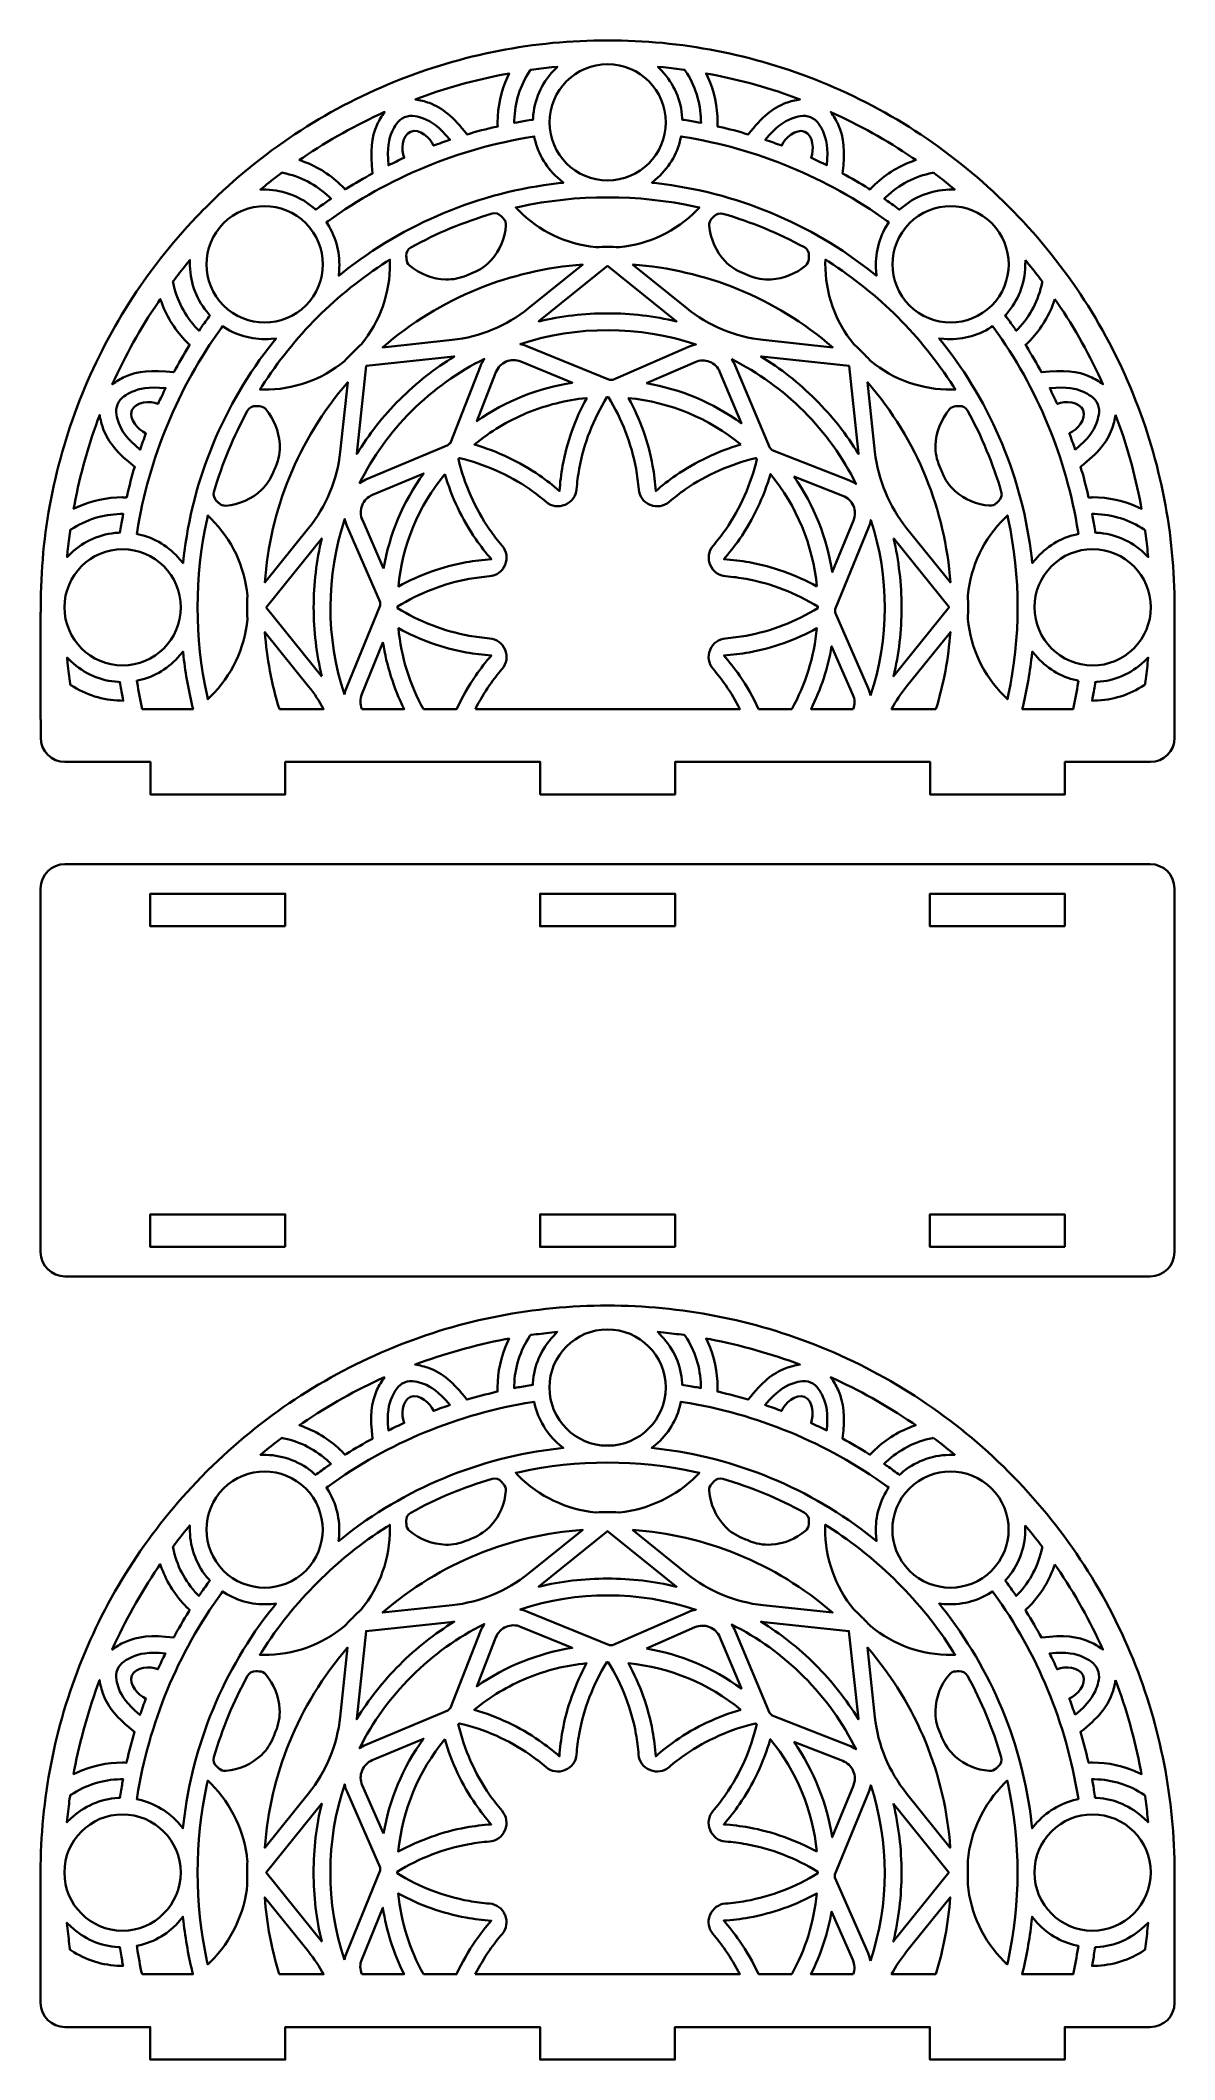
# Model space of a CAD drawing. Header units: inches. Extents: x -3.46 to 2.04, y -9.32 to 0.48.
import ezdxf

# ---------------------------------------------------------------- set-up
doc = ezdxf.new("R2010")
doc.units = ezdxf.units.IN
doc.header["$MEASUREMENT"] = 0
doc.layers.add('4mm 3 napkin holder', color=7, linetype='Continuous', lineweight=0)

msp = doc.modelspace()

# ---------------------------------------------------------------- linework, layer by layer
at = {"layer": '4mm 3 napkin holder', "color": 22, "lineweight": 35, "true_color": 0xe52421}
for points, knots in [([(1.8362, -1.2384), (1.6978, -0.897), (1.4944, -0.591), (1.2321, -0.3286), (0.9698, -0.0663), (0.6637, 0.1371), (0.3223, 0.2757), (-0.0077, 0.4093), (-0.3559, 0.4769), (-0.7127, 0.4769), (-1.0699, 0.4769), (-1.4179, 0.4093), (-1.7474, 0.2757), (-2.0867, 0.1379), (-2.391, -0.0636), (-2.6522, -0.3236), (-2.6522, -0.3236), (-2.6835, -0.3547), (-2.6835, -0.3547), (-2.6835, -0.3547), (-2.6832, -0.355), (-2.6832, -0.355), (-2.9331, -0.6114), (-3.1275, -0.9084), (-3.2614, -1.2384), (-3.395, -1.5684), (-3.4627, -1.9166), (-3.4625, -2.2731), (-3.4625, -2.281), (-3.4622, -2.2888), (-3.4622, -2.2967), (-3.4622, -2.2967), (-3.4636, -2.2967), (-3.4636, -2.2967), (-3.4636, -2.2967), (-3.4636, -2.8172), (-3.4636, -2.8172), (-3.4636, -2.8172), (-3.4625, -2.8172), (-3.4625, -2.8172), (-3.4625, -2.8172), (-3.4625, -2.905), (-3.4625, -2.905), (-3.4625, -2.9702), (-3.4096, -3.0231), (-3.3445, -3.0231), (-3.3445, -3.0231), (-2.9306, -3.0231), (-2.9306, -3.0231), (-2.9306, -3.0231), (-2.9306, -3.1806), (-2.9306, -3.1806), (-2.9306, -3.1806), (-2.2763, -3.1806), (-2.2763, -3.1806), (-2.2763, -3.1806), (-2.2763, -3.0231), (-2.2763, -3.0231), (-2.2763, -3.0231), (-1.0397, -3.0231), (-1.0397, -3.0231), (-1.0397, -3.0231), (-1.0397, -3.1806), (-1.0397, -3.1806), (-1.0397, -3.1806), (-0.3853, -3.1806), (-0.3853, -3.1806), (-0.3853, -3.1806), (-0.3853, -3.0231), (-0.3853, -3.0231), (-0.3853, -3.0231), (0.8512, -3.0231), (0.8512, -3.0231), (0.8512, -3.0231), (0.8512, -3.1806), (0.8512, -3.1806), (0.8512, -3.1806), (1.5055, -3.1806), (1.5055, -3.1806), (1.5055, -3.1806), (1.5055, -3.0231), (1.5055, -3.0231), (1.5055, -3.0231), (1.9194, -3.0231), (1.9194, -3.0231), (1.9846, -3.0231), (2.0375, -2.9702), (2.0375, -2.905), (2.0375, -2.905), (2.0375, -2.2731), (2.0375, -2.2731), (2.0376, -1.916), (1.9698, -1.5678), (1.8362, -1.2384)], [0, 0, 0, 0, 1, 1, 1, 2, 2, 2, 3, 3, 3, 4, 4, 4, 5, 5, 5, 6, 6, 6, 7, 7, 7, 8, 8, 8, 9, 9, 9, 10, 10, 10, 11, 11, 11, 12, 12, 12, 13, 13, 13, 14, 14, 14, 15, 15, 15, 16, 16, 16, 17, 17, 17, 18, 18, 18, 19, 19, 19, 20, 20, 20, 21, 21, 21, 22, 22, 22, 23, 23, 23, 24, 24, 24, 25, 25, 25, 26, 26, 26, 27, 27, 27, 28, 28, 28, 29, 29, 29, 30, 30, 30, 31, 31, 31, 31]), ([(-1.2096, 0.3133), (-1.2096, 0.3133), (-1.1904, 0.3169), (-1.1904, 0.3169), (-1.1904, 0.3169), (-1.1985, 0.2993), (-1.1985, 0.2993), (-1.23, 0.2298), (-1.246, 0.1559), (-1.246, 0.0794), (-1.246, 0.0794), (-1.246, 0.0703), (-1.246, 0.0703), (-1.246, 0.0703), (-1.2456, 0.06), (-1.2456, 0.06), (-1.2456, 0.06), (-1.2536, 0.0582), (-1.2536, 0.0582), (-1.3009, 0.0472), (-1.3479, 0.0348), (-1.3945, 0.0209), (-1.4627, 0.1072), (-1.5134, 0.1491), (-1.5774, 0.1732), (-1.5995, 0.1814), (-1.6224, 0.1872), (-1.646, 0.1908), (-1.5052, 0.2437), (-1.3596, 0.2847), (-1.2096, 0.3133)], [0, 0, 0, 0, 1, 1, 1, 2, 2, 2, 3, 3, 3, 4, 4, 4, 5, 5, 5, 6, 6, 6, 7, 7, 7, 8, 8, 8, 9, 9, 9, 10, 10, 10, 10]), ([(-1.1653, 0.0891), (-1.1634, 0.1753), (-1.1371, 0.2584), (-1.0895, 0.33), (-1.0895, 0.33), (-1.087, 0.3339), (-1.087, 0.3339), (-1.087, 0.3339), (-1.0825, 0.3344), (-1.0825, 0.3344), (-1.0511, 0.3389), (-1.0188, 0.3428), (-0.9834, 0.3464), (-0.9834, 0.3464), (-0.9563, 0.3491), (-0.9563, 0.3491), (-0.9563, 0.3491), (-0.975, 0.3293), (-0.975, 0.3293), (-1.0343, 0.2671), (-1.0697, 0.1858), (-1.0745, 0.1004), (-1.0745, 0.1004), (-1.075, 0.0922), (-1.075, 0.0922), (-1.075, 0.0922), (-1.0829, 0.0909), (-1.0829, 0.0909), (-1.1104, 0.0868), (-1.1327, 0.0829), (-1.1534, 0.0791), (-1.1534, 0.0791), (-1.1656, 0.0768), (-1.1656, 0.0768), (-1.1656, 0.0768), (-1.1653, 0.0891), (-1.1653, 0.0891)], [0, 0, 0, 0, 1, 1, 1, 2, 2, 2, 3, 3, 3, 4, 4, 4, 5, 5, 5, 6, 6, 6, 7, 7, 7, 8, 8, 8, 9, 9, 9, 10, 10, 10, 11, 11, 11, 12, 12, 12, 12]), ([(-0.7125, 0.3615), (-0.6347, 0.3615), (-0.5643, 0.3298), (-0.5132, 0.2789), (-0.4621, 0.2278), (-0.4306, 0.1572), (-0.4306, 0.0794), (-0.4304, -0.0761), (-0.5571, -0.2025), (-0.7127, -0.2025), (-0.8681, -0.2025), (-0.9946, -0.076), (-0.9946, 0.0794), (-0.9946, 0.235), (-0.8681, 0.3615), (-0.7125, 0.3615)], [0, 0, 0, 0, 1, 1, 1, 2, 2, 2, 3, 3, 3, 4, 4, 4, 5, 5, 5, 5]), ([(-0.4418, 0.3464), (-0.4064, 0.3428), (-0.3739, 0.3389), (-0.3427, 0.3344), (-0.3427, 0.3344), (-0.3382, 0.3337), (-0.3382, 0.3337), (-0.3382, 0.3337), (-0.3357, 0.33), (-0.3357, 0.33), (-0.2879, 0.2586), (-0.2617, 0.1753), (-0.2599, 0.0893), (-0.2599, 0.0893), (-0.2596, 0.0768), (-0.2596, 0.0768), (-0.2596, 0.0768), (-0.2718, 0.0791), (-0.2718, 0.0791), (-0.2925, 0.0829), (-0.3147, 0.0866), (-0.3421, 0.0909), (-0.3421, 0.0909), (-0.3502, 0.0922), (-0.3502, 0.0922), (-0.3502, 0.0922), (-0.3506, 0.1004), (-0.3506, 0.1004), (-0.3554, 0.1858), (-0.3909, 0.2671), (-0.4502, 0.3294), (-0.4502, 0.3294), (-0.4689, 0.349), (-0.4689, 0.349), (-0.4689, 0.349), (-0.4418, 0.3464), (-0.4418, 0.3464)], [0, 0, 0, 0, 1, 1, 1, 2, 2, 2, 3, 3, 3, 4, 4, 4, 5, 5, 5, 6, 6, 6, 7, 7, 7, 8, 8, 8, 9, 9, 9, 10, 10, 10, 11, 11, 11, 12, 12, 12, 12]), ([(-0.2156, 0.3133), (-0.0656, 0.2848), (0.0801, 0.2437), (0.2208, 0.1907), (0.1973, 0.1872), (0.1743, 0.1814), (0.1522, 0.1732), (0.0882, 0.1491), (0.0375, 0.1072), (-0.0306, 0.0209), (-0.0772, 0.0348), (-0.1243, 0.0473), (-0.1716, 0.0582), (-0.1716, 0.0582), (-0.1796, 0.06), (-0.1796, 0.06), (-0.1796, 0.06), (-0.1793, 0.0703), (-0.1793, 0.0703), (-0.1792, 0.0733), (-0.1792, 0.0764), (-0.1791, 0.0794), (-0.1792, 0.1559), (-0.195, 0.2298), (-0.2267, 0.2993), (-0.2267, 0.2993), (-0.2347, 0.3169), (-0.2347, 0.3169), (-0.2347, 0.3169), (-0.2156, 0.3133), (-0.2156, 0.3133)], [0, 0, 0, 0, 1, 1, 1, 2, 2, 2, 3, 3, 3, 4, 4, 4, 5, 5, 5, 6, 6, 6, 7, 7, 7, 8, 8, 8, 9, 9, 9, 10, 10, 10, 10]), ([(-2.1914, -0.0924), (-2.0649, -0.0064), (-1.9324, 0.0675), (-1.7945, 0.1296), (-1.8088, 0.1103), (-1.821, 0.0897), (-1.8309, 0.0682), (-1.8592, 0.0061), (-1.8653, -0.0596), (-1.8525, -0.1686), (-1.8953, -0.1918), (-1.9375, -0.2163), (-1.9786, -0.2418), (-1.9786, -0.2418), (-1.9857, -0.2463), (-1.9857, -0.2463), (-1.9857, -0.2463), (-1.9929, -0.2386), (-1.9929, -0.2386), (-1.9949, -0.2366), (-1.9968, -0.2343), (-1.9989, -0.2324), (-2.0532, -0.1779), (-2.1172, -0.1368), (-2.1892, -0.11), (-2.1892, -0.11), (-2.2075, -0.1032), (-2.2075, -0.1032), (-2.2075, -0.1032), (-2.1914, -0.0924), (-2.1914, -0.0924)], [0, 0, 0, 0, 1, 1, 1, 2, 2, 2, 3, 3, 3, 4, 4, 4, 5, 5, 5, 6, 6, 6, 7, 7, 7, 8, 8, 8, 9, 9, 9, 10, 10, 10, 10]), ([(-1.7575, 0.0347), (-1.7516, 0.0476), (-1.7446, 0.0601), (-1.7366, 0.0721), (-1.717, 0.1012), (-1.6814, 0.1159), (-1.6468, 0.1093), (-1.6327, 0.1065), (-1.6189, 0.1026), (-1.6057, 0.0976), (-1.5672, 0.0833), (-1.5321, 0.0604), (-1.4771, -0.0052), (-1.5041, -0.0142), (-1.5307, -0.0238), (-1.5571, -0.0336), (-1.5572, -0.0332), (-1.5574, -0.0328), (-1.5575, -0.0324), (-1.5725, 0.0037), (-1.6252, 0.0507), (-1.6682, 0.0341), (-1.7104, 0.0153), (-1.7146, -0.0552), (-1.6996, -0.0913), (-1.6995, -0.0917), (-1.6992, -0.092), (-1.6989, -0.0924), (-1.7247, -0.1041), (-1.7503, -0.1163), (-1.7757, -0.1288), (-1.7832, -0.0435), (-1.7745, -0.0025), (-1.7575, 0.0347)], [0, 0, 0, 0, 1, 1, 1, 2, 2, 2, 3, 3, 3, 4, 4, 4, 5, 5, 5, 6, 6, 6, 7, 7, 7, 8, 8, 8, 9, 9, 9, 10, 10, 10, 11, 11, 11, 11]), ([(0.3114, 0.0722), (0.3194, 0.0601), (0.3265, 0.0476), (0.3323, 0.0348), (0.3493, -0.0027), (0.358, -0.0435), (0.3505, -0.1288), (0.3251, -0.1161), (0.2996, -0.1041), (0.2739, -0.0924), (0.274, -0.092), (0.2743, -0.0916), (0.2744, -0.0913), (0.2894, -0.0552), (0.2853, 0.0153), (0.2432, 0.0341), (0.2, 0.0505), (0.1473, 0.0036), (0.1323, -0.0324), (0.1323, -0.0328), (0.1321, -0.0334), (0.1319, -0.0336), (0.1055, -0.0238), (0.0789, -0.0143), (0.0519, -0.0052), (0.1069, 0.0604), (0.1421, 0.0833), (0.1805, 0.0978), (0.1937, 0.1026), (0.2076, 0.1065), (0.2216, 0.1093), (0.2561, 0.1159), (0.2918, 0.1012), (0.3114, 0.0722)], [0, 0, 0, 0, 1, 1, 1, 2, 2, 2, 3, 3, 3, 4, 4, 4, 5, 5, 5, 6, 6, 6, 7, 7, 7, 8, 8, 8, 9, 9, 9, 10, 10, 10, 11, 11, 11, 11]), ([(0.7662, -0.0924), (0.7662, -0.0924), (0.7825, -0.1032), (0.7825, -0.1032), (0.7825, -0.1032), (0.7641, -0.11), (0.7641, -0.11), (0.6921, -0.1368), (0.6282, -0.1781), (0.5737, -0.2322), (0.5716, -0.2345), (0.5697, -0.2364), (0.5678, -0.2386), (0.5678, -0.2386), (0.5604, -0.2463), (0.5604, -0.2463), (0.5604, -0.2463), (0.5534, -0.2418), (0.5534, -0.2418), (0.5123, -0.2161), (0.4703, -0.1917), (0.4273, -0.1685), (0.4403, -0.0595), (0.434, 0.0059), (0.4057, 0.0682), (0.3958, 0.0897), (0.3836, 0.1101), (0.3693, 0.1294), (0.5072, 0.0675), (0.6397, -0.0064), (0.7662, -0.0924)], [0, 0, 0, 0, 1, 1, 1, 2, 2, 2, 3, 3, 3, 4, 4, 4, 5, 5, 5, 6, 6, 6, 7, 7, 7, 8, 8, 8, 9, 9, 9, 10, 10, 10, 10]), ([(-0.9504, -0.2161), (-1.3342, -0.2597), (-1.6967, -0.41), (-1.9989, -0.6504), (-1.9989, -0.6504), (-2.0171, -0.665), (-2.0171, -0.665), (-2.0171, -0.665), (-2.0152, -0.6416), (-2.0152, -0.6416), (-2.0082, -0.5617), (-2.0281, -0.4807), (-2.0711, -0.4136), (-2.0711, -0.4136), (-2.0763, -0.4056), (-2.0763, -0.4056), (-2.0763, -0.4056), (-2.0685, -0.4), (-2.0685, -0.4), (-1.7775, -0.1891), (-1.4349, -0.0475), (-1.0779, 0.009), (-1.0779, 0.009), (-1.0686, 0.0107), (-1.0686, 0.0107), (-1.0686, 0.0107), (-1.0666, 0.0014), (-1.0666, 0.0014), (-1.0496, -0.0763), (-1.0063, -0.1471), (-0.9452, -0.1985), (-0.9452, -0.1985), (-0.9272, -0.2135), (-0.9272, -0.2135), (-0.9272, -0.2135), (-0.9504, -0.2161), (-0.9504, -0.2161)], [0, 0, 0, 0, 1, 1, 1, 2, 2, 2, 3, 3, 3, 4, 4, 4, 5, 5, 5, 6, 6, 6, 7, 7, 7, 8, 8, 8, 9, 9, 9, 10, 10, 10, 11, 11, 11, 12, 12, 12, 12]), ([(0.59, -0.6417), (0.59, -0.6417), (0.5921, -0.665), (0.5921, -0.665), (0.5921, -0.665), (0.5737, -0.6504), (0.5737, -0.6504), (0.2715, -0.4099), (-0.091, -0.2597), (-0.4746, -0.2163), (-0.4746, -0.2163), (-0.4979, -0.2136), (-0.4979, -0.2136), (-0.4979, -0.2136), (-0.48, -0.1985), (-0.48, -0.1985), (-0.4188, -0.1472), (-0.3756, -0.0763), (-0.3585, 0.0014), (-0.3585, 0.0014), (-0.3564, 0.0107), (-0.3564, 0.0107), (-0.3564, 0.0107), (-0.3471, 0.0091), (-0.3471, 0.0091), (0.0098, -0.0475), (0.3522, -0.1891), (0.6433, -0.4), (0.6433, -0.4), (0.6511, -0.4056), (0.6511, -0.4056), (0.6511, -0.4056), (0.6459, -0.4135), (0.6459, -0.4135), (0.6028, -0.4807), (0.5829, -0.5617), (0.59, -0.6417)], [0, 0, 0, 0, 1, 1, 1, 2, 2, 2, 3, 3, 3, 4, 4, 4, 5, 5, 5, 6, 6, 6, 7, 7, 7, 8, 8, 8, 9, 9, 9, 10, 10, 10, 11, 11, 11, 12, 12, 12, 12]), ([(-2.3753, -0.2295), (-2.3475, -0.2068), (-2.3217, -0.1864), (-2.2964, -0.1675), (-2.2964, -0.1675), (-2.2928, -0.1647), (-2.2928, -0.1647), (-2.2928, -0.1647), (-2.2885, -0.1656), (-2.2885, -0.1656), (-2.2035, -0.1822), (-2.1256, -0.2227), (-2.0631, -0.2825), (-2.0631, -0.2825), (-2.0542, -0.2911), (-2.0542, -0.2911), (-2.0542, -0.2911), (-2.0643, -0.2981), (-2.0643, -0.2981), (-2.0816, -0.3099), (-2.1, -0.3231), (-2.1224, -0.3395), (-2.1224, -0.3395), (-2.1289, -0.3442), (-2.1289, -0.3442), (-2.1289, -0.3442), (-2.135, -0.3388), (-2.135, -0.3388), (-2.1993, -0.2814), (-2.2825, -0.2491), (-2.3692, -0.2472), (-2.3692, -0.2472), (-2.3967, -0.2467), (-2.3967, -0.2467), (-2.3967, -0.2467), (-2.3753, -0.2295), (-2.3753, -0.2295)], [0, 0, 0, 0, 1, 1, 1, 2, 2, 2, 3, 3, 3, 4, 4, 4, 5, 5, 5, 6, 6, 6, 7, 7, 7, 8, 8, 8, 9, 9, 9, 10, 10, 10, 11, 11, 11, 12, 12, 12, 12]), ([(0.8676, -0.1647), (0.8676, -0.1647), (0.8714, -0.1675), (0.8714, -0.1675), (0.8966, -0.1864), (0.9223, -0.2067), (0.9503, -0.2295), (0.9503, -0.2295), (0.9715, -0.2467), (0.9715, -0.2467), (0.9715, -0.2467), (0.944, -0.2472), (0.944, -0.2472), (0.8573, -0.2489), (0.7741, -0.2814), (0.7098, -0.3388), (0.7098, -0.3388), (0.7037, -0.3442), (0.7037, -0.3442), (0.7037, -0.3442), (0.6972, -0.3395), (0.6972, -0.3395), (0.6748, -0.3231), (0.6564, -0.3099), (0.6391, -0.2981), (0.6391, -0.2981), (0.6289, -0.291), (0.6289, -0.291), (0.6289, -0.291), (0.6379, -0.2825), (0.6379, -0.2825), (0.7004, -0.2227), (0.7783, -0.1822), (0.8633, -0.1656), (0.8633, -0.1656), (0.8676, -0.1647), (0.8676, -0.1647)], [0, 0, 0, 0, 1, 1, 1, 2, 2, 2, 3, 3, 3, 4, 4, 4, 5, 5, 5, 6, 6, 6, 7, 7, 7, 8, 8, 8, 9, 9, 9, 10, 10, 10, 11, 11, 11, 12, 12, 12, 12]), ([(-0.2849, -0.3303), (-0.2849, -0.3303), (-0.267, -0.3341), (-0.267, -0.3341), (-0.267, -0.3341), (-0.2797, -0.3472), (-0.2797, -0.3472), (-0.3802, -0.4489), (-0.5134, -0.5124), (-0.6549, -0.5259), (-0.6549, -0.5259), (-0.6561, -0.5259), (-0.6561, -0.5259), (-0.6777, -0.5252), (-0.6956, -0.5249), (-0.7127, -0.525), (-0.7296, -0.5249), (-0.7475, -0.5252), (-0.7691, -0.5259), (-0.7691, -0.5259), (-0.7704, -0.5259), (-0.7704, -0.5259), (-0.9118, -0.5125), (-1.0447, -0.4492), (-1.1454, -0.3472), (-1.1454, -0.3472), (-1.1582, -0.3341), (-1.1582, -0.3341), (-1.1582, -0.3341), (-1.1403, -0.3303), (-1.1403, -0.3303), (-0.8606, -0.2691), (-0.5646, -0.2691), (-0.2849, -0.3303)], [0, 0, 0, 0, 1, 1, 1, 2, 2, 2, 3, 3, 3, 4, 4, 4, 5, 5, 5, 6, 6, 6, 7, 7, 7, 8, 8, 8, 9, 9, 9, 10, 10, 10, 11, 11, 11, 11]), ([(-2.5756, -0.4102), (-2.4656, -0.3002), (-2.2867, -0.3002), (-2.1767, -0.4102), (-2.0667, -0.52), (-2.0668, -0.6991), (-2.1767, -0.8091), (-2.2867, -0.9189), (-2.4656, -0.9189), (-2.5756, -0.8091), (-2.6856, -0.6991), (-2.6856, -0.52), (-2.5756, -0.4102)], [0, 0, 0, 0, 1, 1, 1, 2, 2, 2, 3, 3, 3, 4, 4, 4, 4]), ([(-1.6892, -0.5677), (-1.6902, -0.5513), (-1.6817, -0.5356), (-1.6672, -0.5277), (-1.5393, -0.4571), (-1.4117, -0.405), (-1.2727, -0.3635), (-1.2566, -0.3588), (-1.2392, -0.3639), (-1.2281, -0.3766), (-1.2247, -0.3803), (-1.2211, -0.3842), (-1.2172, -0.3885), (-1.2089, -0.3974), (-1.2046, -0.4093), (-1.2057, -0.4214), (-1.2109, -0.4828), (-1.2356, -0.541), (-1.2761, -0.5871), (-1.3011, -0.6154), (-1.3327, -0.6371), (-1.3677, -0.6511), (-1.3774, -0.655), (-1.387, -0.6591), (-1.3967, -0.6632), (-1.4284, -0.6767), (-1.4625, -0.6839), (-1.497, -0.6828), (-1.5616, -0.681), (-1.6241, -0.6568), (-1.6735, -0.615), (-1.6827, -0.6072), (-1.6881, -0.5959), (-1.6885, -0.5838), (-1.6886, -0.5781), (-1.6889, -0.5728), (-1.6892, -0.5677)], [0, 0, 0, 0, 1, 1, 1, 2, 2, 2, 3, 3, 3, 4, 4, 4, 5, 5, 5, 6, 6, 6, 7, 7, 7, 8, 8, 8, 9, 9, 9, 10, 10, 10, 11, 11, 11, 12, 12, 12, 12]), ([(0.2632, -0.5838), (0.2628, -0.5959), (0.2575, -0.6072), (0.2482, -0.615), (0.2012, -0.6549), (0.1423, -0.6786), (0.0811, -0.6824), (0.0434, -0.6849), (0.0058, -0.6778), (-0.0288, -0.6631), (-0.0385, -0.6589), (-0.0482, -0.655), (-0.0579, -0.651), (-0.0897, -0.6382), (-0.1191, -0.6192), (-0.1427, -0.5941), (-0.1871, -0.547), (-0.2141, -0.4859), (-0.2196, -0.4213), (-0.2206, -0.4092), (-0.2163, -0.3972), (-0.2081, -0.3885), (-0.2042, -0.3843), (-0.2007, -0.3806), (-0.1972, -0.3767), (-0.1863, -0.3643), (-0.1692, -0.3592), (-0.1534, -0.3638), (-0.0131, -0.4045), (0.114, -0.4578), (0.2416, -0.5268), (0.2565, -0.5349), (0.2651, -0.5509), (0.264, -0.5675), (0.2637, -0.5725), (0.2634, -0.5779), (0.2632, -0.5838)], [0, 0, 0, 0, 1, 1, 1, 2, 2, 2, 3, 3, 3, 4, 4, 4, 5, 5, 5, 6, 6, 6, 7, 7, 7, 8, 8, 8, 9, 9, 9, 10, 10, 10, 11, 11, 11, 12, 12, 12, 12]), ([(1.1504, -0.8091), (1.0405, -0.9189), (0.8615, -0.9189), (0.7515, -0.8091), (0.6416, -0.6991), (0.6416, -0.52), (0.7515, -0.4102), (0.8615, -0.3002), (1.0405, -0.3002), (1.1504, -0.4102), (1.2604, -0.5202), (1.2604, -0.6991), (1.1504, -0.8091)], [0, 0, 0, 0, 1, 1, 1, 2, 2, 2, 3, 3, 3, 4, 4, 4, 4]), ([(-1.9879, -1.0775), (-1.9879, -1.0775), (-1.9885, -1.0779), (-1.9885, -1.0779), (-1.9885, -1.0779), (-1.9889, -1.0785), (-1.9889, -1.0785), (-2.0986, -1.1692), (-2.2379, -1.2185), (-2.3811, -1.2172), (-2.3811, -1.2172), (-2.3995, -1.2171), (-2.3995, -1.2171), (-2.3995, -1.2171), (-2.3896, -1.2018), (-2.3896, -1.2018), (-2.3122, -1.0807), (-2.2216, -0.9678), (-2.1197, -0.866), (-2.0179, -0.7642), (-1.905, -0.6735), (-1.7839, -0.5961), (-1.7839, -0.5961), (-1.7686, -0.5863), (-1.7686, -0.5863), (-1.7686, -0.5863), (-1.7685, -0.6045), (-1.7685, -0.6045), (-1.7672, -0.7478), (-1.8166, -0.8871), (-1.9072, -0.9968), (-1.9072, -0.9968), (-1.9077, -0.9974), (-1.9077, -0.9974), (-1.9077, -0.9974), (-1.9081, -0.9978), (-1.9081, -0.9978), (-1.9238, -1.0124), (-1.9367, -1.025), (-1.9488, -1.037), (-1.9607, -1.0489), (-1.9732, -1.0618), (-1.9879, -1.0775)], [0, 0, 0, 0, 1, 1, 1, 2, 2, 2, 3, 3, 3, 4, 4, 4, 5, 5, 5, 6, 6, 6, 7, 7, 7, 8, 8, 8, 9, 9, 9, 10, 10, 10, 11, 11, 11, 12, 12, 12, 13, 13, 13, 14, 14, 14, 14]), ([(0.483, -0.9978), (0.483, -0.9978), (0.4826, -0.9972), (0.4826, -0.9972), (0.4826, -0.9972), (0.4821, -0.9968), (0.4821, -0.9968), (0.3914, -0.8871), (0.3421, -0.7478), (0.3433, -0.6046), (0.3433, -0.6046), (0.3434, -0.5863), (0.3434, -0.5863), (0.3434, -0.5863), (0.3589, -0.5961), (0.3589, -0.5961), (0.4798, -0.6735), (0.5929, -0.7642), (0.6946, -0.866), (0.7964, -0.9677), (0.8871, -1.0807), (0.9646, -1.2018), (0.9646, -1.2018), (0.9743, -1.2171), (0.9743, -1.2171), (0.9743, -1.2171), (0.9561, -1.2172), (0.9561, -1.2172), (0.8129, -1.2185), (0.6734, -1.1692), (0.5637, -1.0785), (0.5637, -1.0785), (0.5633, -1.0779), (0.5633, -1.0779), (0.5633, -1.0779), (0.5628, -1.0777), (0.5628, -1.0777), (0.5482, -1.0618), (0.5357, -1.0489), (0.5236, -1.037), (0.5116, -1.0249), (0.4987, -1.0125), (0.483, -0.9978)], [0, 0, 0, 0, 1, 1, 1, 2, 2, 2, 3, 3, 3, 4, 4, 4, 5, 5, 5, 6, 6, 6, 7, 7, 7, 8, 8, 8, 9, 9, 9, 10, 10, 10, 11, 11, 11, 12, 12, 12, 13, 13, 13, 14, 14, 14, 14]), ([(-2.8182, -0.6892), (-2.7993, -0.6639), (-2.7791, -0.6382), (-2.7563, -0.6104), (-2.7563, -0.6104), (-2.7391, -0.5891), (-2.7391, -0.5891), (-2.7391, -0.5891), (-2.7385, -0.6166), (-2.7385, -0.6166), (-2.7368, -0.7032), (-2.7043, -0.7864), (-2.647, -0.8507), (-2.647, -0.8507), (-2.6416, -0.8568), (-2.6416, -0.8568), (-2.6416, -0.8568), (-2.6463, -0.8634), (-2.6463, -0.8634), (-2.6627, -0.8857), (-2.6759, -0.9042), (-2.6877, -0.9214), (-2.6877, -0.9214), (-2.6946, -0.9317), (-2.6946, -0.9317), (-2.6946, -0.9317), (-2.7032, -0.9227), (-2.7032, -0.9227), (-2.7631, -0.8602), (-2.8035, -0.7822), (-2.8202, -0.6972), (-2.8202, -0.6972), (-2.821, -0.6929), (-2.821, -0.6929), (-2.821, -0.6929), (-2.8182, -0.6892), (-2.8182, -0.6892)], [0, 0, 0, 0, 1, 1, 1, 2, 2, 2, 3, 3, 3, 4, 4, 4, 5, 5, 5, 6, 6, 6, 7, 7, 7, 8, 8, 8, 9, 9, 9, 10, 10, 10, 11, 11, 11, 12, 12, 12, 12]), ([(-1.467, -0.9763), (-1.467, -0.9763), (-1.8042, -1.0125), (-1.8042, -1.0125), (-1.5241, -0.7696), (-1.1818, -0.6357), (-0.8331, -0.6106), (-0.8331, -0.6106), (-1.0963, -0.8227), (-1.0963, -0.8227), (-1.2028, -0.9085), (-1.3309, -0.9617), (-1.467, -0.9763)], [0, 0, 0, 0, 1, 1, 1, 2, 2, 2, 3, 3, 3, 4, 4, 4, 4]), ([(-1.0456, -0.8854), (-1.0456, -0.8854), (-0.7127, -0.617), (-0.7127, -0.617), (-0.7127, -0.617), (-0.3795, -0.8854), (-0.3795, -0.8854), (-0.3791, -0.8857), (-0.3785, -0.8863), (-0.3781, -0.8866), (-0.4863, -0.8607), (-0.5984, -0.8472), (-0.7127, -0.8472), (-0.8267, -0.8472), (-0.9388, -0.8607), (-1.0471, -0.8866), (-1.0467, -0.8863), (-1.0461, -0.8857), (-1.0456, -0.8854)], [0, 0, 0, 0, 1, 1, 1, 2, 2, 2, 3, 3, 3, 4, 4, 4, 5, 5, 5, 6, 6, 6, 6]), ([(-0.5921, -0.6107), (-0.2432, -0.6357), (0.099, -0.7696), (0.379, -1.0124), (0.379, -1.0124), (0.0418, -0.9763), (0.0418, -0.9763), (-0.0942, -0.9616), (-0.2224, -0.9085), (-0.3289, -0.8227), (-0.3289, -0.8227), (-0.5921, -0.6107), (-0.5921, -0.6107)], [0, 0, 0, 0, 1, 1, 1, 2, 2, 2, 3, 3, 3, 4, 4, 4, 4]), ([(1.3139, -0.5891), (1.3139, -0.5891), (1.3311, -0.6104), (1.3311, -0.6104), (1.3539, -0.6382), (1.3741, -0.6641), (1.3932, -0.6893), (1.3932, -0.6893), (1.3958, -0.6929), (1.3958, -0.6929), (1.3958, -0.6929), (1.395, -0.6972), (1.395, -0.6972), (1.3783, -0.7822), (1.3379, -0.8602), (1.278, -0.9227), (1.278, -0.9227), (1.2694, -0.9316), (1.2694, -0.9316), (1.2694, -0.9316), (1.2625, -0.9214), (1.2625, -0.9214), (1.2507, -0.9042), (1.2375, -0.8857), (1.2211, -0.8634), (1.2211, -0.8634), (1.2164, -0.8567), (1.2164, -0.8567), (1.2164, -0.8567), (1.2218, -0.8507), (1.2218, -0.8507), (1.2791, -0.7864), (1.3116, -0.7032), (1.3133, -0.6166), (1.3133, -0.6166), (1.3139, -0.5891), (1.3139, -0.5891)], [0, 0, 0, 0, 1, 1, 1, 2, 2, 2, 3, 3, 3, 4, 4, 4, 5, 5, 5, 6, 6, 6, 7, 7, 7, 8, 8, 8, 9, 9, 9, 10, 10, 10, 11, 11, 11, 12, 12, 12, 12]), ([(-2.8934, -0.7943), (-2.8934, -0.7943), (-2.8825, -0.7781), (-2.8825, -0.7781), (-2.8825, -0.7781), (-2.8757, -0.7966), (-2.8757, -0.7966), (-2.8488, -0.8685), (-2.8077, -0.9325), (-2.7535, -0.9868), (-2.7513, -0.9889), (-2.7493, -0.9909), (-2.7471, -0.9928), (-2.7471, -0.9928), (-2.7395, -1.0002), (-2.7395, -1.0002), (-2.7395, -1.0002), (-2.7439, -1.0071), (-2.7439, -1.0071), (-2.7696, -1.0484), (-2.7939, -1.0904), (-2.8171, -1.1332), (-2.9263, -1.1204), (-2.9917, -1.1266), (-3.0539, -1.1549), (-3.0754, -1.1647), (-3.0959, -1.177), (-3.1152, -1.1913), (-3.0532, -1.0534), (-2.9793, -0.9209), (-2.8934, -0.7943)], [0, 0, 0, 0, 1, 1, 1, 2, 2, 2, 3, 3, 3, 4, 4, 4, 5, 5, 5, 6, 6, 6, 7, 7, 7, 8, 8, 8, 9, 9, 9, 10, 10, 10, 10]), ([(1.4573, -0.7782), (1.4573, -0.7782), (1.4682, -0.7943), (1.4682, -0.7943), (1.5541, -0.9209), (1.628, -1.0534), (1.69, -1.1913), (1.6708, -1.177), (1.6503, -1.1646), (1.6287, -1.1549), (1.5666, -1.1266), (1.5011, -1.1204), (1.3919, -1.1332), (1.3689, -1.0904), (1.3443, -1.0482), (1.3187, -1.0071), (1.3187, -1.0071), (1.3143, -1), (1.3143, -1), (1.3143, -1), (1.3216, -0.9931), (1.3216, -0.9931), (1.3239, -0.991), (1.3261, -0.9889), (1.3282, -0.9868), (1.3826, -0.9325), (1.4237, -0.8684), (1.4505, -0.7964), (1.4505, -0.7964), (1.4573, -0.7782), (1.4573, -0.7782)], [0, 0, 0, 0, 1, 1, 1, 2, 2, 2, 3, 3, 3, 4, 4, 4, 5, 5, 5, 6, 6, 6, 7, 7, 7, 8, 8, 8, 9, 9, 9, 10, 10, 10, 10]), ([(-2.9949, -1.9078), (-2.9382, -1.5509), (-2.7967, -1.2084), (-2.5857, -0.9172), (-2.5857, -0.9172), (-2.5802, -0.9095), (-2.5802, -0.9095), (-2.5802, -0.9095), (-2.5721, -0.9146), (-2.5721, -0.9146), (-2.505, -0.9578), (-2.4241, -0.9777), (-2.3441, -0.9706), (-2.3441, -0.9706), (-2.3207, -0.9685), (-2.3207, -0.9685), (-2.3207, -0.9685), (-2.3353, -0.9868), (-2.3353, -0.9868), (-2.5757, -1.2891), (-2.726, -1.6516), (-2.7695, -2.0352), (-2.7695, -2.0352), (-2.7721, -2.0585), (-2.7721, -2.0585), (-2.7721, -2.0585), (-2.7872, -2.0406), (-2.7872, -2.0406), (-2.8385, -1.9793), (-2.9095, -1.9361), (-2.9871, -1.9192), (-2.9871, -1.9192), (-2.9964, -1.917), (-2.9964, -1.917), (-2.9964, -1.917), (-2.9949, -1.9078), (-2.9949, -1.9078)], [0, 0, 0, 0, 1, 1, 1, 2, 2, 2, 3, 3, 3, 4, 4, 4, 5, 5, 5, 6, 6, 6, 7, 7, 7, 8, 8, 8, 9, 9, 9, 10, 10, 10, 11, 11, 11, 12, 12, 12, 12]), ([(-1.1038, -1.0061), (-1.1145, -1.0017), (-1.1253, -0.9986), (-1.1361, -0.9966), (-0.86, -0.9053), (-0.56, -0.906), (-0.2842, -0.9982), (-0.2966, -1.0006), (-0.3091, -1.0043), (-0.3211, -1.0096), (-0.3211, -1.0096), (-0.6878, -1.1703), (-0.6878, -1.1703), (-0.6878, -1.1703), (-0.7029, -1.1703), (-0.7029, -1.1703), (-0.7029, -1.1703), (-1.1038, -1.0061), (-1.1038, -1.0061)], [0, 0, 0, 0, 1, 1, 1, 2, 2, 2, 3, 3, 3, 4, 4, 4, 5, 5, 5, 6, 6, 6, 6]), ([(0.9101, -0.9868), (0.9101, -0.9868), (0.8955, -0.9685), (0.8955, -0.9685), (0.8955, -0.9685), (0.919, -0.9706), (0.919, -0.9706), (0.9989, -0.9775), (1.0798, -0.9577), (1.1469, -0.9146), (1.1469, -0.9146), (1.155, -0.9095), (1.155, -0.9095), (1.155, -0.9095), (1.1605, -0.9172), (1.1605, -0.9172), (1.3715, -1.2082), (1.513, -1.5507), (1.5696, -1.9077), (1.5696, -1.9077), (1.5712, -1.917), (1.5712, -1.917), (1.5712, -1.917), (1.5619, -1.9192), (1.5619, -1.9192), (1.4844, -1.9361), (1.4134, -1.9793), (1.3621, -2.0406), (1.3621, -2.0406), (1.3471, -2.0585), (1.3471, -2.0585), (1.3471, -2.0585), (1.3444, -2.0353), (1.3444, -2.0353), (1.3008, -1.6516), (1.1505, -1.2891), (0.9101, -0.9868)], [0, 0, 0, 0, 1, 1, 1, 2, 2, 2, 3, 3, 3, 4, 4, 4, 5, 5, 5, 6, 6, 6, 7, 7, 7, 8, 8, 8, 9, 9, 9, 10, 10, 10, 11, 11, 11, 12, 12, 12, 12]), ([(-1.9293, -1.5274), (-1.9293, -1.5274), (-1.8836, -1.1021), (-1.8836, -1.1021), (-1.8836, -1.1021), (-1.4584, -1.0564), (-1.4584, -1.0564), (-1.4577, -1.0563), (-1.457, -1.0561), (-1.4563, -1.0561), (-1.5513, -1.1145), (-1.6402, -1.1842), (-1.7209, -1.2649), (-1.8016, -1.3456), (-1.8713, -1.4345), (-1.9296, -1.5293), (-1.9295, -1.5286), (-1.9295, -1.5281), (-1.9293, -1.5274)], [0, 0, 0, 0, 1, 1, 1, 2, 2, 2, 3, 3, 3, 4, 4, 4, 5, 5, 5, 6, 6, 6, 6]), ([(-1.487, -1.487), (-1.487, -1.487), (-1.885, -1.6539), (-1.885, -1.6539), (-1.8959, -1.6584), (-1.906, -1.6641), (-1.9154, -1.6704), (-1.8525, -1.5446), (-1.7688, -1.4267), (-1.6638, -1.322), (-1.5578, -1.2159), (-1.4381, -1.131), (-1.3104, -1.0679), (-1.3179, -1.0786), (-1.3243, -1.0903), (-1.3292, -1.1028), (-1.3292, -1.1028), (-1.4743, -1.4747), (-1.4743, -1.4747), (-1.4785, -1.4788), (-1.4827, -1.4829), (-1.487, -1.487)], [0, 0, 0, 0, 1, 1, 1, 2, 2, 2, 3, 3, 3, 4, 4, 4, 5, 5, 5, 6, 6, 6, 7, 7, 7, 7]), ([(-1.1343, -1.0807), (-1.1343, -1.0807), (-0.8836, -1.1835), (-0.8836, -1.1835), (-1.0471, -1.2089), (-1.2061, -1.2711), (-1.347, -1.3702), (-1.347, -1.3702), (-1.2541, -1.1321), (-1.2541, -1.1321), (-1.2452, -1.1091), (-1.2277, -1.091), (-1.2049, -1.0813), (-1.1822, -1.0716), (-1.1571, -1.0714), (-1.1343, -1.0807)], [0, 0, 0, 0, 1, 1, 1, 2, 2, 2, 3, 3, 3, 4, 4, 4, 5, 5, 5, 5]), ([(-0.5235, -1.1864), (-0.5235, -1.1864), (-0.2886, -1.0834), (-0.2886, -1.0834), (-0.266, -1.0734), (-0.241, -1.0731), (-0.2179, -1.0822), (-0.195, -1.0914), (-0.1771, -1.1091), (-0.1677, -1.1318), (-0.1677, -1.1318), (-0.0634, -1.3807), (-0.0634, -1.3807), (-0.2025, -1.2793), (-0.3604, -1.2145), (-0.5235, -1.1864)], [0, 0, 0, 0, 1, 1, 1, 2, 2, 2, 3, 3, 3, 4, 4, 4, 5, 5, 5, 5]), ([(0.4578, -1.6566), (0.4578, -1.6566), (0.0858, -1.5114), (0.0858, -1.5114), (0.0818, -1.5072), (0.0776, -1.5029), (0.0736, -1.4988), (0.0736, -1.4988), (-0.0934, -1.1006), (-0.0934, -1.1006), (-0.0978, -1.0899), (-0.1035, -1.0797), (-0.1099, -1.0702), (0.0159, -1.1334), (0.1339, -1.217), (0.2386, -1.322), (0.3448, -1.4279), (0.4296, -1.5477), (0.4926, -1.6753), (0.4819, -1.6678), (0.4703, -1.6614), (0.4578, -1.6566)], [0, 0, 0, 0, 1, 1, 1, 2, 2, 2, 3, 3, 3, 4, 4, 4, 5, 5, 5, 6, 6, 6, 7, 7, 7, 7]), ([(0.2957, -1.2649), (0.215, -1.1842), (0.1261, -1.1145), (0.0312, -1.0561), (0.0319, -1.0561), (0.0325, -1.0563), (0.0332, -1.0564), (0.0332, -1.0564), (0.4584, -1.1021), (0.4584, -1.1021), (0.4584, -1.1021), (0.5041, -1.5274), (0.5041, -1.5274), (0.5043, -1.5281), (0.5044, -1.5286), (0.5044, -1.5293), (0.4461, -1.4345), (0.3764, -1.3456), (0.2957, -1.2649)], [0, 0, 0, 0, 1, 1, 1, 2, 2, 2, 3, 3, 3, 4, 4, 4, 5, 5, 5, 6, 6, 6, 6]), ([(-2.9534, -1.4282), (-2.9529, -1.4282), (-2.9524, -1.4285), (-2.952, -1.4286), (-2.962, -1.4552), (-2.9714, -1.4818), (-2.9806, -1.5086), (-3.0461, -1.4536), (-3.0691, -1.4185), (-3.0835, -1.38), (-3.0884, -1.3668), (-3.0922, -1.3529), (-3.095, -1.3389), (-3.1017, -1.3045), (-3.087, -1.2688), (-3.0579, -1.2492), (-3.0459, -1.2411), (-3.0334, -1.2341), (-3.0206, -1.2282), (-2.9831, -1.2113), (-2.9421, -1.2025), (-2.857, -1.21), (-2.8695, -1.2354), (-2.8817, -1.261), (-2.8932, -1.2867), (-2.8938, -1.2866), (-2.8941, -1.2863), (-2.8945, -1.2861), (-2.9306, -1.2711), (-3.001, -1.2753), (-3.0199, -1.3174), (-3.0363, -1.3606), (-2.9893, -1.4132), (-2.9534, -1.4282)], [0, 0, 0, 0, 1, 1, 1, 2, 2, 2, 3, 3, 3, 4, 4, 4, 5, 5, 5, 6, 6, 6, 7, 7, 7, 8, 8, 8, 9, 9, 9, 10, 10, 10, 11, 11, 11, 11]), ([(-2.1631, -1.8895), (-2.1631, -1.8895), (-2.375, -2.1527), (-2.375, -2.1527), (-2.35, -1.8038), (-2.2161, -1.4616), (-1.9732, -1.1816), (-1.9732, -1.1816), (-2.0095, -1.5188), (-2.0095, -1.5188), (-2.0242, -1.6547), (-2.0772, -1.7829), (-2.1631, -1.8895)], [0, 0, 0, 0, 1, 1, 1, 2, 2, 2, 3, 3, 3, 4, 4, 4, 4]), ([(-1.3541, -2.7668), (-1.3336, -2.7266), (-1.3107, -2.6878), (-1.2852, -2.6509), (-1.266, -2.6232), (-1.2454, -2.5967), (-1.2238, -2.5714), (-1.202, -2.546), (-1.1968, -2.5106), (-1.2097, -2.4796), (-1.2097, -2.4796), (-1.2102, -2.4786), (-1.2102, -2.4786), (-1.2229, -2.4477), (-1.2516, -2.4263), (-1.2849, -2.4238), (-1.3182, -2.4213), (-1.3516, -2.417), (-1.3846, -2.4109), (-1.5067, -2.3888), (-1.626, -2.3425), (-1.7324, -2.2767), (-1.7325, -2.2756), (-1.7325, -2.2743), (-1.7325, -2.2732), (-1.7325, -2.2732), (-1.7325, -2.2696), (-1.7325, -2.2696), (-1.626, -2.2038), (-1.5067, -2.1575), (-1.3846, -2.1353), (-1.3517, -2.1295), (-1.3188, -2.1252), (-1.2859, -2.1225), (-1.2522, -2.12), (-1.2229, -2.0989), (-1.2102, -2.0677), (-1.21, -2.0674), (-1.2099, -2.067), (-1.2097, -2.0667), (-1.1967, -2.0356), (-1.2024, -1.9999), (-1.2243, -1.9743), (-1.2459, -1.9491), (-1.2661, -1.9228), (-1.2852, -1.8954), (-1.356, -1.7932), (-1.4077, -1.676), (-1.4364, -1.5539), (-1.4356, -1.5532), (-1.4349, -1.5524), (-1.4341, -1.5516), (-1.4332, -1.5509), (-1.4325, -1.5502), (-1.4317, -1.5493), (-1.3097, -1.5779), (-1.1925, -1.6297), (-1.0903, -1.7006), (-1.0627, -1.7197), (-1.0361, -1.7403), (-1.0109, -1.762), (-0.9854, -1.7838), (-0.95, -1.7889), (-0.9191, -1.776), (-0.9191, -1.776), (-0.9181, -1.7756), (-0.9181, -1.7756), (-0.8871, -1.7628), (-0.8657, -1.7342), (-0.8632, -1.7009), (-0.8606, -1.6675), (-0.8564, -1.6342), (-0.8503, -1.6011), (-0.8282, -1.4791), (-0.782, -1.3597), (-0.7161, -1.2534), (-0.715, -1.2532), (-0.7138, -1.2532), (-0.7127, -1.2532), (-0.7127, -1.2532), (-0.7091, -1.2532), (-0.7091, -1.2532), (-0.6432, -1.3597), (-0.597, -1.4791), (-0.5747, -1.6011), (-0.5688, -1.6343), (-0.5645, -1.6677), (-0.562, -1.701), (-0.5595, -1.7339), (-0.5388, -1.7627), (-0.5081, -1.7753), (-0.5081, -1.7753), (-0.505, -1.7766), (-0.505, -1.7766), (-0.4746, -1.7892), (-0.4396, -1.7835), (-0.4145, -1.7621), (-0.3891, -1.7403), (-0.3625, -1.7197), (-0.3349, -1.7006), (-0.2327, -1.6297), (-0.1154, -1.5781), (0.0066, -1.5493), (0.0066, -1.5493), (0.009, -1.5517), (0.009, -1.5517), (0.0097, -1.5525), (0.0105, -1.5532), (0.0112, -1.5541), (-0.0174, -1.676), (-0.0692, -1.7932), (-0.14, -1.8954), (-0.1592, -1.9231), (-0.1797, -1.9496), (-0.2014, -1.9749), (-0.2231, -2.0003), (-0.2282, -2.0357), (-0.2154, -2.0667), (-0.2154, -2.0667), (-0.215, -2.0677), (-0.215, -2.0677), (-0.2022, -2.0986), (-0.1736, -2.12), (-0.1403, -2.1225), (-0.107, -2.125), (-0.0736, -2.1293), (-0.0406, -2.1354), (0.0815, -2.1575), (0.2008, -2.2038), (0.3072, -2.2696), (0.3073, -2.2707), (0.3073, -2.272), (0.3073, -2.2731), (0.3073, -2.2731), (0.3073, -2.2767), (0.3073, -2.2767), (0.2008, -2.3425), (0.0815, -2.3888), (-0.0406, -2.4109), (-0.0738, -2.417), (-0.107, -2.4213), (-0.1404, -2.4238), (-0.1734, -2.4263), (-0.2021, -2.447), (-0.2146, -2.4775), (-0.215, -2.4786), (-0.2154, -2.4796), (-0.216, -2.4807), (-0.2286, -2.5111), (-0.2229, -2.5461), (-0.2014, -2.5711), (-0.1797, -2.5967), (-0.1592, -2.6232), (-0.14, -2.6509), (-0.1145, -2.6878), (-0.0916, -2.7266), (-0.0711, -2.7668), (-0.0711, -2.7668), (-1.3541, -2.7668), (-1.3541, -2.7668)], [0, 0, 0, 0, 1, 1, 1, 2, 2, 2, 3, 3, 3, 4, 4, 4, 5, 5, 5, 6, 6, 6, 7, 7, 7, 8, 8, 8, 9, 9, 9, 10, 10, 10, 11, 11, 11, 12, 12, 12, 13, 13, 13, 14, 14, 14, 15, 15, 15, 16, 16, 16, 17, 17, 17, 18, 18, 18, 19, 19, 19, 20, 20, 20, 21, 21, 21, 22, 22, 22, 23, 23, 23, 24, 24, 24, 25, 25, 25, 26, 26, 26, 27, 27, 27, 28, 28, 28, 29, 29, 29, 30, 30, 30, 31, 31, 31, 32, 32, 32, 33, 33, 33, 34, 34, 34, 35, 35, 35, 36, 36, 36, 37, 37, 37, 38, 38, 38, 39, 39, 39, 40, 40, 40, 41, 41, 41, 42, 42, 42, 43, 43, 43, 44, 44, 44, 45, 45, 45, 46, 46, 46, 47, 47, 47, 48, 48, 48, 49, 49, 49, 50, 50, 50, 51, 51, 51, 52, 52, 52, 53, 53, 53, 53]), ([(-1.1041, -1.3304), (-1.0122, -1.2924), (-0.9146, -1.2679), (-0.8141, -1.2581), (-0.8704, -1.3607), (-0.9103, -1.4725), (-0.931, -1.5866), (-0.9384, -1.6274), (-0.9434, -1.6684), (-0.946, -1.7095), (-0.977, -1.6824), (-1.0095, -1.6568), (-1.0436, -1.6332), (-1.1391, -1.5671), (-1.2466, -1.5163), (-1.3591, -1.4836), (-1.2813, -1.4197), (-1.1956, -1.3684), (-1.1041, -1.3304)], [0, 0, 0, 0, 1, 1, 1, 2, 2, 2, 3, 3, 3, 4, 4, 4, 5, 5, 5, 6, 6, 6, 6]), ([(-0.0661, -1.4835), (-0.1786, -1.5163), (-0.2861, -1.567), (-0.3816, -1.6332), (-0.4157, -1.6568), (-0.4481, -1.6824), (-0.4791, -1.7095), (-0.4818, -1.6684), (-0.4867, -1.6274), (-0.4942, -1.5866), (-0.5147, -1.4725), (-0.5549, -1.3606), (-0.6111, -1.2582), (-0.4102, -1.2778), (-0.2218, -1.3557), (-0.0661, -1.4835)], [0, 0, 0, 0, 1, 1, 1, 2, 2, 2, 3, 3, 3, 4, 4, 4, 5, 5, 5, 5]), ([(0.7379, -1.8895), (0.6521, -1.7829), (0.599, -1.6549), (0.5843, -1.5188), (0.5843, -1.5188), (0.548, -1.1816), (0.548, -1.1816), (0.7909, -1.4616), (0.925, -1.8039), (0.95, -2.1527), (0.95, -2.1527), (0.7379, -1.8895), (0.7379, -1.8895)], [0, 0, 0, 0, 1, 1, 1, 2, 2, 2, 3, 3, 3, 4, 4, 4, 4]), ([(1.5554, -1.5086), (1.5464, -1.4817), (1.5368, -1.455), (1.5269, -1.4286), (1.5273, -1.4285), (1.5278, -1.4284), (1.5282, -1.4282), (1.5643, -1.4132), (1.6112, -1.3606), (1.5947, -1.3175), (1.5758, -1.2753), (1.5054, -1.2711), (1.4693, -1.2861), (1.469, -1.2863), (1.4686, -1.2866), (1.4682, -1.2868), (1.4565, -1.261), (1.4443, -1.2354), (1.4318, -1.21), (1.5171, -1.2025), (1.558, -1.2113), (1.5953, -1.2282), (1.6083, -1.2342), (1.6207, -1.2411), (1.6326, -1.2492), (1.6618, -1.2688), (1.6766, -1.3043), (1.6698, -1.3389), (1.6671, -1.3531), (1.6632, -1.3668), (1.6582, -1.38), (1.6439, -1.4185), (1.6209, -1.4536), (1.5554, -1.5086)], [0, 0, 0, 0, 1, 1, 1, 2, 2, 2, 3, 3, 3, 4, 4, 4, 5, 5, 5, 6, 6, 6, 7, 7, 7, 8, 8, 8, 9, 9, 9, 10, 10, 10, 11, 11, 11, 11]), ([(-3.2991, -1.7761), (-3.2706, -1.6261), (-3.2295, -1.4804), (-3.1764, -1.3397), (-3.1729, -1.3632), (-3.1671, -1.3863), (-3.1589, -1.4084), (-3.1349, -1.4724), (-3.0929, -1.5231), (-3.0067, -1.5911), (-3.0206, -1.6378), (-3.0329, -1.6849), (-3.0439, -1.7321), (-3.0439, -1.7321), (-3.0457, -1.7402), (-3.0457, -1.7402), (-3.0457, -1.7402), (-3.0559, -1.7397), (-3.0559, -1.7397), (-3.0591, -1.7397), (-3.0621, -1.7397), (-3.0652, -1.7396), (-3.1417, -1.7397), (-3.2156, -1.7556), (-3.285, -1.7872), (-3.285, -1.7872), (-3.3027, -1.7953), (-3.3027, -1.7953), (-3.3027, -1.7953), (-3.2991, -1.7761), (-3.2991, -1.7761)], [0, 0, 0, 0, 1, 1, 1, 2, 2, 2, 3, 3, 3, 4, 4, 4, 5, 5, 5, 6, 6, 6, 7, 7, 7, 8, 8, 8, 9, 9, 9, 10, 10, 10, 10]), ([(-2.5645, -1.7802), (-2.5766, -1.7811), (-2.5884, -1.7768), (-2.5972, -1.7686), (-2.6014, -1.7647), (-2.6052, -1.7613), (-2.6091, -1.7578), (-2.6214, -1.7468), (-2.6266, -1.7297), (-2.622, -1.7139), (-2.5813, -1.5736), (-2.5279, -1.4466), (-2.4589, -1.3189), (-2.4509, -1.3041), (-2.4349, -1.2954), (-2.4182, -1.2966), (-2.4132, -1.2968), (-2.4078, -1.2971), (-2.402, -1.2974), (-2.3899, -1.2978), (-2.3785, -1.3032), (-2.3707, -1.3124), (-2.3309, -1.3595), (-2.3071, -1.4182), (-2.3034, -1.4795), (-2.3009, -1.5171), (-2.3079, -1.5547), (-2.3227, -1.5895), (-2.3268, -1.5991), (-2.3307, -1.6088), (-2.3347, -1.6185), (-2.3475, -1.6503), (-2.3666, -1.6796), (-2.3917, -1.7032), (-2.4388, -1.7477), (-2.4999, -1.7747), (-2.5645, -1.7802)], [0, 0, 0, 0, 1, 1, 1, 2, 2, 2, 3, 3, 3, 4, 4, 4, 5, 5, 5, 6, 6, 6, 7, 7, 7, 8, 8, 8, 9, 9, 9, 10, 10, 10, 11, 11, 11, 12, 12, 12, 12]), ([(0.9094, -1.6181), (0.9055, -1.6084), (0.9015, -1.5986), (0.8973, -1.5891), (0.8839, -1.5574), (0.8766, -1.5232), (0.8778, -1.4888), (0.8796, -1.4242), (0.9037, -1.3617), (0.9455, -1.3122), (0.9533, -1.3031), (0.9647, -1.2977), (0.9768, -1.2972), (0.9825, -1.2971), (0.9878, -1.2968), (0.9929, -1.2966), (1.0093, -1.2956), (1.025, -1.3041), (1.033, -1.3185), (1.1034, -1.4464), (1.1555, -1.5741), (1.1971, -1.7131), (1.2018, -1.7292), (1.1966, -1.7466), (1.184, -1.7577), (1.1803, -1.761), (1.1764, -1.7646), (1.1721, -1.7685), (1.1632, -1.7768), (1.1512, -1.7811), (1.1391, -1.78), (1.0778, -1.7749), (1.0196, -1.7502), (0.9734, -1.7096), (0.9451, -1.6846), (0.9234, -1.6531), (0.9094, -1.6181)], [0, 0, 0, 0, 1, 1, 1, 2, 2, 2, 3, 3, 3, 4, 4, 4, 5, 5, 5, 6, 6, 6, 7, 7, 7, 8, 8, 8, 9, 9, 9, 10, 10, 10, 11, 11, 11, 12, 12, 12, 12]), ([(1.7514, -1.3397), (1.8044, -1.4804), (1.8453, -1.6261), (1.8739, -1.7761), (1.8739, -1.7761), (1.8775, -1.7953), (1.8775, -1.7953), (1.8775, -1.7953), (1.8598, -1.7872), (1.8598, -1.7872), (1.7905, -1.7557), (1.7165, -1.7397), (1.64, -1.7396), (1.6369, -1.7397), (1.6339, -1.7397), (1.6308, -1.7399), (1.6308, -1.7399), (1.6205, -1.7402), (1.6205, -1.7402), (1.6205, -1.7402), (1.6187, -1.7321), (1.6187, -1.7321), (1.6078, -1.6849), (1.5954, -1.6378), (1.5815, -1.5913), (1.6678, -1.5231), (1.7097, -1.4724), (1.7337, -1.4084), (1.7419, -1.3863), (1.7478, -1.3634), (1.7514, -1.3397)], [0, 0, 0, 0, 1, 1, 1, 2, 2, 2, 3, 3, 3, 4, 4, 4, 5, 5, 5, 6, 6, 6, 7, 7, 7, 8, 8, 8, 9, 9, 9, 10, 10, 10, 10]), ([(-1.7993, -2.0841), (-1.7993, -2.0841), (-1.9024, -1.8492), (-1.9024, -1.8492), (-1.9124, -1.8267), (-1.9127, -1.8016), (-1.9035, -1.7785), (-1.8943, -1.7556), (-1.8767, -1.7378), (-1.8539, -1.7282), (-1.8539, -1.7282), (-1.6049, -1.6238), (-1.6049, -1.6238), (-1.7064, -1.7631), (-1.7713, -1.921), (-1.7993, -2.0841)], [0, 0, 0, 0, 1, 1, 1, 2, 2, 2, 3, 3, 3, 4, 4, 4, 5, 5, 5, 5]), ([(-1.5021, -1.6267), (-1.4695, -1.7392), (-1.4188, -1.8468), (-1.3525, -1.9421), (-1.3289, -1.9763), (-1.3034, -2.0086), (-1.2763, -2.0397), (-1.3174, -2.0424), (-1.3584, -2.0472), (-1.3992, -2.0547), (-1.5132, -2.0753), (-1.625, -2.1154), (-1.7275, -2.1717), (-1.7079, -1.9707), (-1.63, -1.7824), (-1.5021, -1.6267)], [0, 0, 0, 0, 1, 1, 1, 2, 2, 2, 3, 3, 3, 4, 4, 4, 5, 5, 5, 5]), ([(0.3025, -2.1717), (0.2, -2.1153), (0.088, -2.0754), (-0.026, -2.0547), (-0.0668, -2.0474), (-0.1078, -2.0424), (-0.1489, -2.0396), (-0.1218, -2.0088), (-0.0963, -1.9763), (-0.0727, -1.9421), (-0.0066, -1.8467), (0.0443, -1.7392), (0.0771, -1.6267), (0.205, -1.7824), (0.2828, -1.9707), (0.3025, -2.1717)], [0, 0, 0, 0, 1, 1, 1, 2, 2, 2, 3, 3, 3, 4, 4, 4, 5, 5, 5, 5]), ([(0.1904, -1.6386), (0.1904, -1.6386), (0.4284, -1.7316), (0.4284, -1.7316), (0.4515, -1.7406), (0.4696, -1.7581), (0.4793, -1.7807), (0.489, -1.8035), (0.4891, -1.8285), (0.4798, -1.8514), (0.4798, -1.8514), (0.3771, -2.1021), (0.3771, -2.1021), (0.3516, -1.9386), (0.2894, -1.7795), (0.1904, -1.6386)], [0, 0, 0, 0, 1, 1, 1, 2, 2, 2, 3, 3, 3, 4, 4, 4, 5, 5, 5, 5]), ([(-3.3321, -2.0024), (-3.3285, -1.9671), (-3.3245, -1.9346), (-3.32, -1.9032), (-3.32, -1.9032), (-3.3195, -1.8988), (-3.3195, -1.8988), (-3.3195, -1.8988), (-3.3157, -1.8963), (-3.3157, -1.8963), (-3.2442, -1.8485), (-3.161, -1.8222), (-3.075, -1.8204), (-3.075, -1.8204), (-3.0625, -1.8202), (-3.0625, -1.8202), (-3.0625, -1.8202), (-3.0649, -1.8324), (-3.0649, -1.8324), (-3.0686, -1.8531), (-3.0725, -1.8754), (-3.0767, -1.9027), (-3.0767, -1.9027), (-3.0779, -1.9107), (-3.0779, -1.9107), (-3.0779, -1.9107), (-3.0861, -1.9113), (-3.0861, -1.9113), (-3.1716, -1.916), (-3.2528, -1.9514), (-3.3152, -2.0107), (-3.3152, -2.0107), (-3.3347, -2.0295), (-3.3347, -2.0295), (-3.3347, -2.0295), (-3.3321, -2.0024), (-3.3321, -2.0024)], [0, 0, 0, 0, 1, 1, 1, 2, 2, 2, 3, 3, 3, 4, 4, 4, 5, 5, 5, 6, 6, 6, 7, 7, 7, 8, 8, 8, 9, 9, 9, 10, 10, 10, 11, 11, 11, 12, 12, 12, 12]), ([(-2.4607, -2.2732), (-2.4609, -2.29), (-2.4606, -2.3079), (-2.4599, -2.3296), (-2.4599, -2.3296), (-2.4599, -2.331), (-2.4599, -2.331), (-2.4732, -2.4724), (-2.5367, -2.6056), (-2.6385, -2.706), (-2.6385, -2.706), (-2.6516, -2.7188), (-2.6516, -2.7188), (-2.6516, -2.7188), (-2.6554, -2.7009), (-2.6554, -2.7009), (-2.7167, -2.4211), (-2.7167, -2.1252), (-2.6554, -1.8454), (-2.6554, -1.8454), (-2.6517, -1.8275), (-2.6517, -1.8275), (-2.6517, -1.8275), (-2.6385, -1.8403), (-2.6385, -1.8403), (-2.6375, -1.8414), (-2.6366, -1.8424), (-2.6354, -1.8435), (-2.5354, -1.9435), (-2.4731, -2.0754), (-2.4599, -2.2154), (-2.4599, -2.2154), (-2.4597, -2.2167), (-2.4597, -2.2167), (-2.4606, -2.2384), (-2.4609, -2.2563), (-2.4607, -2.2732)], [0, 0, 0, 0, 1, 1, 1, 2, 2, 2, 3, 3, 3, 4, 4, 4, 5, 5, 5, 6, 6, 6, 7, 7, 7, 8, 8, 8, 9, 9, 9, 10, 10, 10, 11, 11, 11, 12, 12, 12, 12]), ([(-1.9892, -2.6967), (-2.0804, -2.4206), (-2.0799, -2.1206), (-1.9875, -1.8447), (-1.9852, -1.8572), (-1.9814, -1.8696), (-1.9761, -1.8817), (-1.9761, -1.8817), (-1.8153, -2.2484), (-1.8153, -2.2484), (-1.8153, -2.2534), (-1.8154, -2.2584), (-1.8154, -2.2635), (-1.8154, -2.2635), (-1.9796, -2.6643), (-1.9796, -2.6643), (-1.9839, -2.675), (-1.9871, -2.6859), (-1.9892, -2.6967)], [0, 0, 0, 0, 1, 1, 1, 2, 2, 2, 3, 3, 3, 4, 4, 4, 5, 5, 5, 6, 6, 6, 6]), ([(0.5623, -2.7016), (0.5601, -2.6891), (0.5562, -2.6767), (0.5509, -2.6646), (0.5509, -2.6646), (0.3903, -2.2979), (0.3903, -2.2979), (0.3903, -2.2929), (0.3903, -2.2879), (0.3904, -2.2827), (0.3904, -2.2827), (0.5544, -1.882), (0.5544, -1.882), (0.5589, -1.8713), (0.5619, -1.8604), (0.564, -1.8496), (0.6553, -2.1257), (0.6546, -2.4257), (0.5623, -2.7016)], [0, 0, 0, 0, 1, 1, 1, 2, 2, 2, 3, 3, 3, 4, 4, 4, 5, 5, 5, 6, 6, 6, 6]), ([(1.2303, -2.7009), (1.2303, -2.7009), (1.2265, -2.7188), (1.2265, -2.7188), (1.2265, -2.7188), (1.2133, -2.706), (1.2133, -2.706), (1.2123, -2.7049), (1.2114, -2.7039), (1.2103, -2.7028), (1.1103, -2.6028), (1.0479, -2.4709), (1.0347, -2.3309), (1.0347, -2.3309), (1.0347, -2.3296), (1.0347, -2.3296), (1.0354, -2.3079), (1.0357, -2.29), (1.0357, -2.2731), (1.0357, -2.2561), (1.0354, -2.2382), (1.0347, -2.2167), (1.0347, -2.2167), (1.0347, -2.2153), (1.0347, -2.2153), (1.0482, -2.0739), (1.1115, -1.9407), (1.2133, -1.8403), (1.2133, -1.8403), (1.2265, -1.8275), (1.2265, -1.8275), (1.2265, -1.8275), (1.2303, -1.8454), (1.2303, -1.8454), (1.2915, -2.1252), (1.2915, -2.4211), (1.2303, -2.7009)], [0, 0, 0, 0, 1, 1, 1, 2, 2, 2, 3, 3, 3, 4, 4, 4, 5, 5, 5, 6, 6, 6, 7, 7, 7, 8, 8, 8, 9, 9, 9, 10, 10, 10, 11, 11, 11, 12, 12, 12, 12]), ([(1.8944, -1.8988), (1.8944, -1.8988), (1.895, -1.9032), (1.895, -1.9032), (1.8993, -1.9346), (1.9033, -1.9671), (1.9069, -2.0024), (1.9069, -2.0024), (1.9097, -2.0295), (1.9097, -2.0295), (1.9097, -2.0295), (1.8898, -2.0107), (1.8898, -2.0107), (1.8276, -1.9514), (1.7464, -1.916), (1.6609, -1.9113), (1.6609, -1.9113), (1.6528, -1.9107), (1.6528, -1.9107), (1.6528, -1.9107), (1.6515, -1.9027), (1.6515, -1.9027), (1.6473, -1.8753), (1.6434, -1.8531), (1.6397, -1.8324), (1.6397, -1.8324), (1.6373, -1.8202), (1.6373, -1.8202), (1.6373, -1.8202), (1.6497, -1.8204), (1.6497, -1.8204), (1.7358, -1.8224), (1.8191, -1.8486), (1.8905, -1.8963), (1.8905, -1.8963), (1.8944, -1.8988), (1.8944, -1.8988)], [0, 0, 0, 0, 1, 1, 1, 2, 2, 2, 3, 3, 3, 4, 4, 4, 5, 5, 5, 6, 6, 6, 7, 7, 7, 8, 8, 8, 9, 9, 9, 10, 10, 10, 11, 11, 11, 12, 12, 12, 12]), ([(-2.0992, -2.6077), (-2.0995, -2.6072), (-2.1, -2.6067), (-2.1003, -2.6063), (-2.1003, -2.6063), (-2.3688, -2.2732), (-2.3688, -2.2732), (-2.3688, -2.2732), (-2.1003, -1.9402), (-2.1003, -1.9402), (-2.0999, -1.9396), (-2.0995, -1.9391), (-2.0992, -1.9386), (-2.125, -2.0468), (-2.1385, -2.1591), (-2.1385, -2.2732), (-2.1385, -2.3872), (-2.125, -2.4995), (-2.0992, -2.6077)], [0, 0, 0, 0, 1, 1, 1, 2, 2, 2, 3, 3, 3, 4, 4, 4, 5, 5, 5, 6, 6, 6, 6]), ([(0.674, -1.9386), (0.6744, -1.9391), (0.6748, -1.9396), (0.6751, -1.94), (0.6751, -1.94), (0.9436, -2.2731), (0.9436, -2.2731), (0.9436, -2.2731), (0.6751, -2.6061), (0.6751, -2.6061), (0.6748, -2.6067), (0.6744, -2.6072), (0.674, -2.6077), (0.7, -2.4995), (0.7133, -2.3872), (0.7133, -2.2731), (0.7133, -2.1591), (0.6998, -2.0468), (0.674, -1.9386)], [0, 0, 0, 0, 1, 1, 1, 2, 2, 2, 3, 3, 3, 4, 4, 4, 5, 5, 5, 6, 6, 6, 6]), ([(-3.3472, -2.2731), (-3.3472, -2.1175), (-3.2207, -1.9911), (-3.0652, -1.9911), (-2.9874, -1.9911), (-2.9168, -2.0227), (-2.8659, -2.0738), (-2.8147, -2.1249), (-2.7831, -2.1954), (-2.7831, -2.2732), (-2.7832, -2.4286), (-2.9096, -2.5553), (-3.0652, -2.5552), (-3.2207, -2.5552), (-3.3472, -2.4286), (-3.3472, -2.2731)], [0, 0, 0, 0, 1, 1, 1, 2, 2, 2, 3, 3, 3, 4, 4, 4, 5, 5, 5, 5]), ([(1.8394, -2.4725), (1.7861, -2.5259), (1.7153, -2.5552), (1.64, -2.5552), (1.4846, -2.5552), (1.358, -2.4286), (1.358, -2.2731), (1.3579, -2.1979), (1.3875, -2.1272), (1.4407, -2.0738), (1.494, -2.0204), (1.5648, -1.9911), (1.6401, -1.9911), (1.7178, -1.991), (1.7883, -2.0227), (1.8394, -2.0738), (1.8904, -2.1249), (1.9221, -2.1953), (1.9221, -2.2731), (1.9221, -2.3484), (1.8928, -2.4192), (1.8394, -2.4725)], [0, 0, 0, 0, 1, 1, 1, 2, 2, 2, 3, 3, 3, 4, 4, 4, 5, 5, 5, 6, 6, 6, 7, 7, 7, 7]), ([(-2.3049, -2.7668), (-2.3425, -2.645), (-2.366, -2.5197), (-2.3752, -2.3936), (-2.3752, -2.3936), (-2.1631, -2.6568), (-2.1631, -2.6568), (-2.1353, -2.6913), (-2.1109, -2.7282), (-2.0902, -2.7668), (-2.0902, -2.7668), (-2.3049, -2.7668), (-2.3049, -2.7668)], [0, 0, 0, 0, 1, 1, 1, 2, 2, 2, 3, 3, 3, 4, 4, 4, 4]), ([(-1.9038, -2.7668), (-1.9041, -2.7664), (-1.9042, -2.766), (-1.9045, -2.7656), (-1.9142, -2.7428), (-1.9143, -2.7178), (-1.905, -2.6949), (-1.905, -2.6949), (-1.8022, -2.4442), (-1.8022, -2.4442), (-1.785, -2.5553), (-1.7506, -2.6642), (-1.6993, -2.7668), (-1.6993, -2.7668), (-1.9038, -2.7668), (-1.9038, -2.7668)], [0, 0, 0, 0, 1, 1, 1, 2, 2, 2, 3, 3, 3, 4, 4, 4, 5, 5, 5, 5]), ([(-1.6059, -2.7668), (-1.6725, -2.6466), (-1.7141, -2.5136), (-1.7275, -2.3746), (-1.625, -2.431), (-1.5132, -2.4709), (-1.3992, -2.4916), (-1.3584, -2.4989), (-1.3174, -2.5039), (-1.2763, -2.5067), (-1.3034, -2.5375), (-1.3289, -2.57), (-1.3525, -2.6042), (-1.3879, -2.6553), (-1.4188, -2.7099), (-1.4449, -2.7668), (-1.4449, -2.7668), (-1.6059, -2.7668), (-1.6059, -2.7668)], [0, 0, 0, 0, 1, 1, 1, 2, 2, 2, 3, 3, 3, 4, 4, 4, 5, 5, 5, 6, 6, 6, 6]), ([(0.0197, -2.7668), (-0.0064, -2.7099), (-0.0372, -2.6552), (-0.0727, -2.6042), (-0.0963, -2.57), (-0.1218, -2.5377), (-0.1489, -2.5066), (-0.1078, -2.5039), (-0.0668, -2.4991), (-0.026, -2.4916), (0.088, -2.471), (0.2, -2.4309), (0.3025, -2.3746), (0.2889, -2.5136), (0.2472, -2.6466), (0.1807, -2.7668), (0.1807, -2.7668), (0.0197, -2.7668), (0.0197, -2.7668)], [0, 0, 0, 0, 1, 1, 1, 2, 2, 2, 3, 3, 3, 4, 4, 4, 5, 5, 5, 6, 6, 6, 6]), ([(0.8798, -2.7668), (0.8798, -2.7668), (0.665, -2.7668), (0.665, -2.7668), (0.6857, -2.7282), (0.71, -2.6914), (0.7379, -2.6568), (0.7379, -2.6568), (0.9498, -2.3936), (0.9498, -2.3936), (0.9408, -2.5199), (0.9173, -2.645), (0.8798, -2.7668)], [0, 0, 0, 0, 1, 1, 1, 2, 2, 2, 3, 3, 3, 4, 4, 4, 4]), ([(-3.0749, -2.7259), (-3.161, -2.7239), (-3.2442, -2.6977), (-3.3157, -2.65), (-3.3157, -2.65), (-3.3196, -2.6475), (-3.3196, -2.6475), (-3.3196, -2.6475), (-3.3202, -2.6431), (-3.3202, -2.6431), (-3.3246, -2.6118), (-3.3285, -2.5793), (-3.3321, -2.5439), (-3.3321, -2.5439), (-3.3347, -2.5168), (-3.3347, -2.5168), (-3.3347, -2.5168), (-3.3152, -2.5356), (-3.3152, -2.5356), (-3.2528, -2.5949), (-3.1716, -2.6303), (-3.086, -2.635), (-3.086, -2.635), (-3.0779, -2.6356), (-3.0779, -2.6356), (-3.0779, -2.6356), (-3.0767, -2.6436), (-3.0767, -2.6436), (-3.0724, -2.671), (-3.0686, -2.6932), (-3.0649, -2.7139), (-3.0649, -2.7139), (-3.0625, -2.7261), (-3.0625, -2.7261), (-3.0625, -2.7261), (-3.0749, -2.7259), (-3.0749, -2.7259)], [0, 0, 0, 0, 1, 1, 1, 2, 2, 2, 3, 3, 3, 4, 4, 4, 5, 5, 5, 6, 6, 6, 7, 7, 7, 8, 8, 8, 9, 9, 9, 10, 10, 10, 11, 11, 11, 12, 12, 12, 12]), ([(-2.9706, -2.7668), (-2.9799, -2.7243), (-2.9879, -2.6816), (-2.9947, -2.6386), (-2.9947, -2.6386), (-2.9964, -2.6293), (-2.9964, -2.6293), (-2.9964, -2.6293), (-2.9871, -2.6271), (-2.9871, -2.6271), (-2.9095, -2.6102), (-2.8386, -2.567), (-2.7872, -2.5057), (-2.7872, -2.5057), (-2.7721, -2.4878), (-2.7721, -2.4878), (-2.7721, -2.4878), (-2.7696, -2.511), (-2.7696, -2.511), (-2.7597, -2.5975), (-2.7442, -2.6829), (-2.7236, -2.7668), (-2.7236, -2.7668), (-2.9706, -2.7668), (-2.9706, -2.7668)], [0, 0, 0, 0, 1, 1, 1, 2, 2, 2, 3, 3, 3, 4, 4, 4, 5, 5, 5, 6, 6, 6, 7, 7, 7, 8, 8, 8, 8]), ([(0.4787, -2.7668), (0.4787, -2.7668), (0.2739, -2.7668), (0.2739, -2.7668), (0.3225, -2.6697), (0.3561, -2.5672), (0.3741, -2.4622), (0.3741, -2.4622), (0.4772, -2.6971), (0.4772, -2.6971), (0.4871, -2.7193), (0.4875, -2.7441), (0.4787, -2.7668)], [0, 0, 0, 0, 1, 1, 1, 2, 2, 2, 3, 3, 3, 4, 4, 4, 4]), ([(1.5697, -2.6385), (1.5629, -2.6816), (1.5547, -2.7243), (1.5454, -2.7668), (1.5454, -2.7668), (1.2984, -2.7668), (1.2984, -2.7668), (1.319, -2.6829), (1.3346, -2.5977), (1.3443, -2.5111), (1.3443, -2.5111), (1.3471, -2.4878), (1.3471, -2.4878), (1.3471, -2.4878), (1.3621, -2.5057), (1.3621, -2.5057), (1.4134, -2.567), (1.4844, -2.6102), (1.5619, -2.6271), (1.5619, -2.6271), (1.5712, -2.6293), (1.5712, -2.6293), (1.5712, -2.6293), (1.5697, -2.6385), (1.5697, -2.6385)], [0, 0, 0, 0, 1, 1, 1, 2, 2, 2, 3, 3, 3, 4, 4, 4, 5, 5, 5, 6, 6, 6, 7, 7, 7, 8, 8, 8, 8]), ([(1.9069, -2.5439), (1.9033, -2.5793), (1.8994, -2.6118), (1.895, -2.6431), (1.895, -2.6431), (1.8943, -2.6475), (1.8943, -2.6475), (1.8943, -2.6475), (1.8905, -2.65), (1.8905, -2.65), (1.8191, -2.6978), (1.7358, -2.7241), (1.6498, -2.7259), (1.6498, -2.7259), (1.6373, -2.7261), (1.6373, -2.7261), (1.6373, -2.7261), (1.6397, -2.7139), (1.6397, -2.7139), (1.6434, -2.6932), (1.6473, -2.671), (1.6515, -2.6436), (1.6515, -2.6436), (1.6528, -2.6356), (1.6528, -2.6356), (1.6528, -2.6356), (1.6609, -2.635), (1.6609, -2.635), (1.7464, -2.6303), (1.8276, -2.5949), (1.89, -2.5356), (1.89, -2.5356), (1.9097, -2.5168), (1.9097, -2.5168), (1.9097, -2.5168), (1.9069, -2.5439), (1.9069, -2.5439)], [0, 0, 0, 0, 1, 1, 1, 2, 2, 2, 3, 3, 3, 4, 4, 4, 5, 5, 5, 6, 6, 6, 7, 7, 7, 8, 8, 8, 9, 9, 9, 10, 10, 10, 11, 11, 11, 12, 12, 12, 12]), ([(1.9189, -3.5189), (1.9189, -3.5189), (-3.3449, -3.5189), (-3.3449, -3.5189), (-3.4101, -3.5189), (-3.463, -3.5718), (-3.463, -3.637), (-3.463, -3.637), (-3.463, -5.4008), (-3.463, -5.4008), (-3.463, -5.466), (-3.4101, -5.5189), (-3.3449, -5.5189), (-3.3449, -5.5189), (1.9189, -5.5189), (1.9189, -5.5189), (1.9842, -5.5189), (2.037, -5.466), (2.037, -5.4008), (2.037, -5.4008), (2.037, -3.637), (2.037, -3.637), (2.037, -3.5718), (1.9842, -3.5189), (1.9189, -3.5189)], [0, 0, 0, 0, 1, 1, 1, 2, 2, 2, 3, 3, 3, 4, 4, 4, 5, 5, 5, 6, 6, 6, 7, 7, 7, 8, 8, 8, 8]), ([(-2.2767, -3.8199), (-2.2767, -3.8199), (-2.9311, -3.8199), (-2.9311, -3.8199), (-2.9311, -3.8199), (-2.9311, -3.6624), (-2.9311, -3.6624), (-2.9311, -3.6624), (-2.2767, -3.6624), (-2.2767, -3.6624), (-2.2767, -3.6624), (-2.2767, -3.8199), (-2.2767, -3.8199)], [0, 0, 0, 0, 1, 1, 1, 2, 2, 2, 3, 3, 3, 4, 4, 4, 4]), ([(-0.3858, -3.8199), (-0.3858, -3.8199), (-1.0401, -3.8199), (-1.0401, -3.8199), (-1.0401, -3.8199), (-1.0401, -3.6624), (-1.0401, -3.6624), (-1.0401, -3.6624), (-0.3858, -3.6624), (-0.3858, -3.6624), (-0.3858, -3.6624), (-0.3858, -3.8199), (-0.3858, -3.8199)], [0, 0, 0, 0, 1, 1, 1, 2, 2, 2, 3, 3, 3, 4, 4, 4, 4]), ([(1.5051, -3.8199), (1.5051, -3.8199), (0.8508, -3.8199), (0.8508, -3.8199), (0.8508, -3.8199), (0.8508, -3.6624), (0.8508, -3.6624), (0.8508, -3.6624), (1.5051, -3.6624), (1.5051, -3.6624), (1.5051, -3.6624), (1.5051, -3.8199), (1.5051, -3.8199)], [0, 0, 0, 0, 1, 1, 1, 2, 2, 2, 3, 3, 3, 4, 4, 4, 4]), ([(-2.2767, -5.3754), (-2.2767, -5.3754), (-2.9311, -5.3754), (-2.9311, -5.3754), (-2.9311, -5.3754), (-2.9311, -5.2179), (-2.9311, -5.2179), (-2.9311, -5.2179), (-2.2767, -5.2179), (-2.2767, -5.2179), (-2.2767, -5.2179), (-2.2767, -5.3754), (-2.2767, -5.3754)], [0, 0, 0, 0, 1, 1, 1, 2, 2, 2, 3, 3, 3, 4, 4, 4, 4]), ([(-0.3858, -5.3754), (-0.3858, -5.3754), (-1.0401, -5.3754), (-1.0401, -5.3754), (-1.0401, -5.3754), (-1.0401, -5.2179), (-1.0401, -5.2179), (-1.0401, -5.2179), (-0.3858, -5.2179), (-0.3858, -5.2179), (-0.3858, -5.2179), (-0.3858, -5.3754), (-0.3858, -5.3754)], [0, 0, 0, 0, 1, 1, 1, 2, 2, 2, 3, 3, 3, 4, 4, 4, 4]), ([(1.5051, -5.3754), (1.5051, -5.3754), (0.8508, -5.3754), (0.8508, -5.3754), (0.8508, -5.3754), (0.8508, -5.2179), (0.8508, -5.2179), (0.8508, -5.2179), (1.5051, -5.2179), (1.5051, -5.2179), (1.5051, -5.2179), (1.5051, -5.3754), (1.5051, -5.3754)], [0, 0, 0, 0, 1, 1, 1, 2, 2, 2, 3, 3, 3, 4, 4, 4, 4]), ([(1.8358, -7.3756), (1.6973, -7.0342), (1.494, -6.7282), (1.2316, -6.4659), (0.9694, -6.2035), (0.6633, -6.0002), (0.3219, -5.8616), (-0.0081, -5.7279), (-0.3563, -5.6603), (-0.7131, -5.6603), (-1.0703, -5.6603), (-1.4184, -5.7279), (-1.7478, -5.8616), (-2.0871, -5.9993), (-2.3914, -6.2009), (-2.6527, -6.4609), (-2.6527, -6.4609), (-2.6839, -6.492), (-2.6839, -6.492), (-2.6839, -6.492), (-2.6836, -6.4922), (-2.6836, -6.4922), (-2.9335, -6.7486), (-3.1279, -7.0456), (-3.2618, -7.3756), (-3.3954, -7.7056), (-3.4631, -8.0538), (-3.4629, -8.4103), (-3.4629, -8.4182), (-3.4627, -8.426), (-3.4627, -8.4339), (-3.4627, -8.4339), (-3.4641, -8.4339), (-3.4641, -8.4339), (-3.4641, -8.4339), (-3.4641, -8.9545), (-3.4641, -8.9545), (-3.4641, -8.9545), (-3.4629, -8.9545), (-3.4629, -8.9545), (-3.4629, -8.9545), (-3.4629, -9.0422), (-3.4629, -9.0422), (-3.4629, -9.1074), (-3.41, -9.1603), (-3.3449, -9.1603), (-3.3449, -9.1603), (-2.9311, -9.1603), (-2.9311, -9.1603), (-2.9311, -9.1603), (-2.9311, -9.3178), (-2.9311, -9.3178), (-2.9311, -9.3178), (-2.2767, -9.3178), (-2.2767, -9.3178), (-2.2767, -9.3178), (-2.2767, -9.1603), (-2.2767, -9.1603), (-2.2767, -9.1603), (-1.0402, -9.1603), (-1.0402, -9.1603), (-1.0402, -9.1603), (-1.0402, -9.3178), (-1.0402, -9.3178), (-1.0402, -9.3178), (-0.3859, -9.3178), (-0.3859, -9.3178), (-0.3859, -9.3178), (-0.3859, -9.1603), (-0.3859, -9.1603), (-0.3859, -9.1603), (0.8508, -9.1603), (0.8508, -9.1603), (0.8508, -9.1603), (0.8508, -9.3178), (0.8508, -9.3178), (0.8508, -9.3178), (1.5051, -9.3178), (1.5051, -9.3178), (1.5051, -9.3178), (1.5051, -9.1603), (1.5051, -9.1603), (1.5051, -9.1603), (1.919, -9.1603), (1.919, -9.1603), (1.9841, -9.1603), (2.0371, -9.1074), (2.0371, -9.0422), (2.0371, -9.0422), (2.0371, -8.4103), (2.0371, -8.4103), (2.0372, -8.0532), (1.9694, -7.705), (1.8358, -7.3756)], [0, 0, 0, 0, 1, 1, 1, 2, 2, 2, 3, 3, 3, 4, 4, 4, 5, 5, 5, 6, 6, 6, 7, 7, 7, 8, 8, 8, 9, 9, 9, 10, 10, 10, 11, 11, 11, 12, 12, 12, 13, 13, 13, 14, 14, 14, 15, 15, 15, 16, 16, 16, 17, 17, 17, 18, 18, 18, 19, 19, 19, 20, 20, 20, 21, 21, 21, 22, 22, 22, 23, 23, 23, 24, 24, 24, 25, 25, 25, 26, 26, 26, 27, 27, 27, 28, 28, 28, 29, 29, 29, 30, 30, 30, 31, 31, 31, 31]), ([(-0.7129, -5.7757), (-0.6352, -5.7757), (-0.5647, -5.8074), (-0.5136, -5.8584), (-0.4625, -5.9095), (-0.431, -5.98), (-0.431, -6.0578), (-0.4309, -6.2134), (-0.5575, -6.3397), (-0.7131, -6.3397), (-0.8685, -6.3397), (-0.995, -6.2132), (-0.995, -6.0578), (-0.995, -5.9022), (-0.8685, -5.7757), (-0.7129, -5.7757)], [0, 0, 0, 0, 1, 1, 1, 2, 2, 2, 3, 3, 3, 4, 4, 4, 5, 5, 5, 5]), ([(-1.21, -5.8239), (-1.21, -5.8239), (-1.1909, -5.8203), (-1.1909, -5.8203), (-1.1909, -5.8203), (-1.1989, -5.8379), (-1.1989, -5.8379), (-1.2304, -5.9074), (-1.2464, -5.9813), (-1.2464, -6.0578), (-1.2464, -6.0578), (-1.2464, -6.067), (-1.2464, -6.067), (-1.2464, -6.067), (-1.246, -6.0772), (-1.246, -6.0772), (-1.246, -6.0772), (-1.2541, -6.0791), (-1.2541, -6.0791), (-1.3013, -6.09), (-1.3484, -6.1024), (-1.3949, -6.1163), (-1.4631, -6.03), (-1.5138, -5.9881), (-1.5778, -5.9641), (-1.5999, -5.9559), (-1.6228, -5.95), (-1.6464, -5.9464), (-1.5056, -5.8935), (-1.36, -5.8525), (-1.21, -5.8239)], [0, 0, 0, 0, 1, 1, 1, 2, 2, 2, 3, 3, 3, 4, 4, 4, 5, 5, 5, 6, 6, 6, 7, 7, 7, 8, 8, 8, 9, 9, 9, 10, 10, 10, 10]), ([(-1.1657, -6.0481), (-1.1638, -5.962), (-1.1375, -5.8788), (-1.0899, -5.8072), (-1.0899, -5.8072), (-1.0874, -5.8034), (-1.0874, -5.8034), (-1.0874, -5.8034), (-1.0829, -5.8028), (-1.0829, -5.8028), (-1.0516, -5.7984), (-1.0192, -5.7945), (-0.9838, -5.7909), (-0.9838, -5.7909), (-0.9567, -5.7881), (-0.9567, -5.7881), (-0.9567, -5.7881), (-0.9754, -5.8079), (-0.9754, -5.8079), (-1.0347, -5.8702), (-1.0702, -5.9514), (-1.0749, -6.0368), (-1.0749, -6.0368), (-1.0754, -6.045), (-1.0754, -6.045), (-1.0754, -6.045), (-1.0834, -6.0463), (-1.0834, -6.0463), (-1.1109, -6.0504), (-1.1331, -6.0543), (-1.1538, -6.0581), (-1.1538, -6.0581), (-1.166, -6.0604), (-1.166, -6.0604), (-1.166, -6.0604), (-1.1657, -6.0481), (-1.1657, -6.0481)], [0, 0, 0, 0, 1, 1, 1, 2, 2, 2, 3, 3, 3, 4, 4, 4, 5, 5, 5, 6, 6, 6, 7, 7, 7, 8, 8, 8, 9, 9, 9, 10, 10, 10, 11, 11, 11, 12, 12, 12, 12]), ([(-0.4422, -5.7909), (-0.4068, -5.7945), (-0.3743, -5.7984), (-0.3431, -5.8028), (-0.3431, -5.8028), (-0.3386, -5.8035), (-0.3386, -5.8035), (-0.3386, -5.8035), (-0.3361, -5.8072), (-0.3361, -5.8072), (-0.2884, -5.8786), (-0.2621, -5.962), (-0.2603, -6.0479), (-0.2603, -6.0479), (-0.26, -6.0604), (-0.26, -6.0604), (-0.26, -6.0604), (-0.2722, -6.0581), (-0.2722, -6.0581), (-0.2929, -6.0543), (-0.3152, -6.0506), (-0.3425, -6.0463), (-0.3425, -6.0463), (-0.3506, -6.045), (-0.3506, -6.045), (-0.3506, -6.045), (-0.351, -6.0368), (-0.351, -6.0368), (-0.3559, -5.9514), (-0.3913, -5.8702), (-0.4506, -5.8078), (-0.4506, -5.8078), (-0.4693, -5.7882), (-0.4693, -5.7882), (-0.4693, -5.7882), (-0.4422, -5.7909), (-0.4422, -5.7909)], [0, 0, 0, 0, 1, 1, 1, 2, 2, 2, 3, 3, 3, 4, 4, 4, 5, 5, 5, 6, 6, 6, 7, 7, 7, 8, 8, 8, 9, 9, 9, 10, 10, 10, 11, 11, 11, 12, 12, 12, 12]), ([(-0.216, -5.8239), (-0.066, -5.8524), (0.0797, -5.8935), (0.2204, -5.9466), (0.1969, -5.95), (0.1739, -5.9559), (0.1518, -5.9641), (0.0878, -5.9881), (0.0371, -6.03), (-0.031, -6.1163), (-0.0777, -6.1024), (-0.1247, -6.0899), (-0.172, -6.0791), (-0.172, -6.0791), (-0.18, -6.0772), (-0.18, -6.0772), (-0.18, -6.0772), (-0.1797, -6.067), (-0.1797, -6.067), (-0.1796, -6.0639), (-0.1796, -6.0609), (-0.1795, -6.0578), (-0.1796, -5.9813), (-0.1954, -5.9074), (-0.2271, -5.8379), (-0.2271, -5.8379), (-0.2352, -5.8203), (-0.2352, -5.8203), (-0.2352, -5.8203), (-0.216, -5.8239), (-0.216, -5.8239)], [0, 0, 0, 0, 1, 1, 1, 2, 2, 2, 3, 3, 3, 4, 4, 4, 5, 5, 5, 6, 6, 6, 7, 7, 7, 8, 8, 8, 9, 9, 9, 10, 10, 10, 10]), ([(-2.1918, -6.2296), (-2.0653, -6.1436), (-1.9328, -6.0697), (-1.7949, -6.0077), (-1.8092, -6.027), (-1.8214, -6.0475), (-1.8313, -6.0691), (-1.8596, -6.1311), (-1.8657, -6.1968), (-1.8529, -6.3059), (-1.8957, -6.3291), (-1.9379, -6.3535), (-1.9791, -6.3791), (-1.9791, -6.3791), (-1.9861, -6.3835), (-1.9861, -6.3835), (-1.9861, -6.3835), (-1.9934, -6.3759), (-1.9934, -6.3759), (-1.9953, -6.3738), (-1.9972, -6.3716), (-1.9993, -6.3696), (-2.0536, -6.3152), (-2.1177, -6.2741), (-2.1896, -6.2472), (-2.1896, -6.2472), (-2.2079, -6.2404), (-2.2079, -6.2404), (-2.2079, -6.2404), (-2.1918, -6.2296), (-2.1918, -6.2296)], [0, 0, 0, 0, 1, 1, 1, 2, 2, 2, 3, 3, 3, 4, 4, 4, 5, 5, 5, 6, 6, 6, 7, 7, 7, 8, 8, 8, 9, 9, 9, 10, 10, 10, 10]), ([(-1.7579, -6.1025), (-1.752, -6.0896), (-1.745, -6.0771), (-1.737, -6.0652), (-1.7174, -6.036), (-1.6818, -6.0213), (-1.6472, -6.0279), (-1.6331, -6.0307), (-1.6193, -6.0346), (-1.6061, -6.0396), (-1.5677, -6.0539), (-1.5325, -6.0768), (-1.4775, -6.1424), (-1.5045, -6.1514), (-1.5311, -6.161), (-1.5575, -6.1709), (-1.5577, -6.1704), (-1.5578, -6.17), (-1.5579, -6.1696), (-1.5729, -6.1335), (-1.6256, -6.0866), (-1.6686, -6.1031), (-1.7109, -6.122), (-1.715, -6.1924), (-1.7, -6.2285), (-1.6999, -6.2289), (-1.6996, -6.2292), (-1.6993, -6.2296), (-1.7252, -6.2413), (-1.7507, -6.2535), (-1.7761, -6.266), (-1.7836, -6.1807), (-1.7749, -6.1397), (-1.7579, -6.1025)], [0, 0, 0, 0, 1, 1, 1, 2, 2, 2, 3, 3, 3, 4, 4, 4, 5, 5, 5, 6, 6, 6, 7, 7, 7, 8, 8, 8, 9, 9, 9, 10, 10, 10, 11, 11, 11, 11]), ([(0.3109, -6.065), (0.319, -6.0771), (0.3261, -6.0896), (0.3319, -6.1024), (0.3489, -6.1399), (0.3576, -6.1807), (0.3501, -6.266), (0.3247, -6.2534), (0.2991, -6.2413), (0.2734, -6.2296), (0.2736, -6.2292), (0.2739, -6.2288), (0.274, -6.2285), (0.289, -6.1924), (0.2848, -6.122), (0.2428, -6.1031), (0.1996, -6.0867), (0.1469, -6.1336), (0.1319, -6.1696), (0.1319, -6.17), (0.1316, -6.1706), (0.1315, -6.1709), (0.1051, -6.161), (0.0784, -6.1516), (0.0515, -6.1424), (0.1065, -6.0768), (0.1416, -6.0539), (0.1801, -6.0395), (0.1933, -6.0346), (0.2072, -6.0307), (0.2212, -6.0279), (0.2557, -6.0213), (0.2914, -6.036), (0.3109, -6.065)], [0, 0, 0, 0, 1, 1, 1, 2, 2, 2, 3, 3, 3, 4, 4, 4, 5, 5, 5, 6, 6, 6, 7, 7, 7, 8, 8, 8, 9, 9, 9, 10, 10, 10, 11, 11, 11, 11]), ([(0.7658, -6.2296), (0.7658, -6.2296), (0.7821, -6.2404), (0.7821, -6.2404), (0.7821, -6.2404), (0.7637, -6.2472), (0.7637, -6.2472), (0.6916, -6.2741), (0.6278, -6.3153), (0.5733, -6.3695), (0.5712, -6.3717), (0.5693, -6.3736), (0.5673, -6.3759), (0.5673, -6.3759), (0.56, -6.3835), (0.56, -6.3835), (0.56, -6.3835), (0.553, -6.3791), (0.553, -6.3791), (0.5119, -6.3534), (0.4698, -6.3289), (0.4269, -6.3057), (0.4398, -6.1967), (0.4336, -6.1313), (0.4053, -6.0691), (0.3954, -6.0475), (0.3832, -6.0271), (0.3689, -6.0078), (0.5068, -6.0697), (0.6393, -6.1436), (0.7658, -6.2296)], [0, 0, 0, 0, 1, 1, 1, 2, 2, 2, 3, 3, 3, 4, 4, 4, 5, 5, 5, 6, 6, 6, 7, 7, 7, 8, 8, 8, 9, 9, 9, 10, 10, 10, 10]), ([(-0.9509, -6.3534), (-1.3346, -6.397), (-1.6971, -6.5472), (-1.9993, -6.7877), (-1.9993, -6.7877), (-2.0175, -6.8022), (-2.0175, -6.8022), (-2.0175, -6.8022), (-2.0156, -6.7788), (-2.0156, -6.7788), (-2.0086, -6.6989), (-2.0285, -6.6179), (-2.0716, -6.5509), (-2.0716, -6.5509), (-2.0767, -6.5428), (-2.0767, -6.5428), (-2.0767, -6.5428), (-2.0689, -6.5372), (-2.0689, -6.5372), (-1.7779, -6.3263), (-1.4353, -6.1847), (-1.0784, -6.1282), (-1.0784, -6.1282), (-1.0691, -6.1266), (-1.0691, -6.1266), (-1.0691, -6.1266), (-1.067, -6.1359), (-1.067, -6.1359), (-1.05, -6.2135), (-1.0067, -6.2843), (-0.9456, -6.3357), (-0.9456, -6.3357), (-0.9277, -6.3507), (-0.9277, -6.3507), (-0.9277, -6.3507), (-0.9509, -6.3534), (-0.9509, -6.3534)], [0, 0, 0, 0, 1, 1, 1, 2, 2, 2, 3, 3, 3, 4, 4, 4, 5, 5, 5, 6, 6, 6, 7, 7, 7, 8, 8, 8, 9, 9, 9, 10, 10, 10, 11, 11, 11, 12, 12, 12, 12]), ([(0.5896, -6.7789), (0.5896, -6.7789), (0.5916, -6.8022), (0.5916, -6.8022), (0.5916, -6.8022), (0.5733, -6.7877), (0.5733, -6.7877), (0.2711, -6.5471), (-0.0914, -6.397), (-0.475, -6.3535), (-0.475, -6.3535), (-0.4984, -6.3509), (-0.4984, -6.3509), (-0.4984, -6.3509), (-0.4804, -6.3357), (-0.4804, -6.3357), (-0.4192, -6.2845), (-0.376, -6.2135), (-0.3589, -6.1359), (-0.3589, -6.1359), (-0.3568, -6.1266), (-0.3568, -6.1266), (-0.3568, -6.1266), (-0.3475, -6.1281), (-0.3475, -6.1281), (0.0094, -6.1847), (0.3518, -6.3263), (0.6429, -6.5372), (0.6429, -6.5372), (0.6507, -6.5428), (0.6507, -6.5428), (0.6507, -6.5428), (0.6455, -6.5507), (0.6455, -6.5507), (0.6023, -6.6179), (0.5825, -6.6989), (0.5896, -6.7789)], [0, 0, 0, 0, 1, 1, 1, 2, 2, 2, 3, 3, 3, 4, 4, 4, 5, 5, 5, 6, 6, 6, 7, 7, 7, 8, 8, 8, 9, 9, 9, 10, 10, 10, 11, 11, 11, 12, 12, 12, 12]), ([(-2.3757, -6.3667), (-2.3479, -6.3441), (-2.3221, -6.3236), (-2.2968, -6.3047), (-2.2968, -6.3047), (-2.2932, -6.302), (-2.2932, -6.302), (-2.2932, -6.302), (-2.2889, -6.3028), (-2.2889, -6.3028), (-2.2039, -6.3195), (-2.126, -6.3599), (-2.0635, -6.4197), (-2.0635, -6.4197), (-2.0546, -6.4284), (-2.0546, -6.4284), (-2.0546, -6.4284), (-2.0647, -6.4353), (-2.0647, -6.4353), (-2.082, -6.4471), (-2.1004, -6.4603), (-2.1228, -6.4767), (-2.1228, -6.4767), (-2.1293, -6.4814), (-2.1293, -6.4814), (-2.1293, -6.4814), (-2.1354, -6.476), (-2.1354, -6.476), (-2.1997, -6.4186), (-2.2829, -6.3863), (-2.3696, -6.3845), (-2.3696, -6.3845), (-2.3971, -6.3839), (-2.3971, -6.3839), (-2.3971, -6.3839), (-2.3757, -6.3667), (-2.3757, -6.3667)], [0, 0, 0, 0, 1, 1, 1, 2, 2, 2, 3, 3, 3, 4, 4, 4, 5, 5, 5, 6, 6, 6, 7, 7, 7, 8, 8, 8, 9, 9, 9, 10, 10, 10, 11, 11, 11, 12, 12, 12, 12]), ([(0.8672, -6.302), (0.8672, -6.302), (0.8709, -6.3047), (0.8709, -6.3047), (0.8962, -6.3236), (0.9219, -6.3439), (0.9498, -6.3667), (0.9498, -6.3667), (0.9711, -6.3839), (0.9711, -6.3839), (0.9711, -6.3839), (0.9436, -6.3845), (0.9436, -6.3845), (0.8569, -6.3861), (0.7737, -6.4186), (0.7094, -6.476), (0.7094, -6.476), (0.7033, -6.4814), (0.7033, -6.4814), (0.7033, -6.4814), (0.6968, -6.4767), (0.6968, -6.4767), (0.6744, -6.4603), (0.6559, -6.4471), (0.6387, -6.4353), (0.6387, -6.4353), (0.6284, -6.4282), (0.6284, -6.4282), (0.6284, -6.4282), (0.6375, -6.4197), (0.6375, -6.4197), (0.7, -6.3599), (0.7779, -6.3195), (0.8629, -6.3028), (0.8629, -6.3028), (0.8672, -6.302), (0.8672, -6.302)], [0, 0, 0, 0, 1, 1, 1, 2, 2, 2, 3, 3, 3, 4, 4, 4, 5, 5, 5, 6, 6, 6, 7, 7, 7, 8, 8, 8, 9, 9, 9, 10, 10, 10, 11, 11, 11, 12, 12, 12, 12]), ([(-2.576, -6.5474), (-2.466, -6.4374), (-2.2871, -6.4374), (-2.1771, -6.5474), (-2.0671, -6.6572), (-2.0672, -6.8363), (-2.1771, -6.9463), (-2.2871, -7.0561), (-2.466, -7.0561), (-2.576, -6.9463), (-2.686, -6.8363), (-2.686, -6.6572), (-2.576, -6.5474)], [0, 0, 0, 0, 1, 1, 1, 2, 2, 2, 3, 3, 3, 4, 4, 4, 4]), ([(-0.2853, -6.4675), (-0.2853, -6.4675), (-0.2674, -6.4713), (-0.2674, -6.4713), (-0.2674, -6.4713), (-0.2802, -6.4845), (-0.2802, -6.4845), (-0.3806, -6.5861), (-0.5138, -6.6496), (-0.6553, -6.6631), (-0.6553, -6.6631), (-0.6566, -6.6631), (-0.6566, -6.6631), (-0.6781, -6.6624), (-0.696, -6.6621), (-0.7131, -6.6622), (-0.73, -6.6621), (-0.7479, -6.6624), (-0.7695, -6.6631), (-0.7695, -6.6631), (-0.7709, -6.6631), (-0.7709, -6.6631), (-0.9122, -6.6497), (-1.0452, -6.5864), (-1.1459, -6.4845), (-1.1459, -6.4845), (-1.1586, -6.4713), (-1.1586, -6.4713), (-1.1586, -6.4713), (-1.1407, -6.4675), (-1.1407, -6.4675), (-0.861, -6.4063), (-0.565, -6.4063), (-0.2853, -6.4675)], [0, 0, 0, 0, 1, 1, 1, 2, 2, 2, 3, 3, 3, 4, 4, 4, 5, 5, 5, 6, 6, 6, 7, 7, 7, 8, 8, 8, 9, 9, 9, 10, 10, 10, 11, 11, 11, 11]), ([(1.15, -6.9463), (1.0401, -7.0561), (0.8611, -7.0561), (0.7511, -6.9463), (0.6412, -6.8363), (0.6412, -6.6572), (0.7511, -6.5474), (0.8611, -6.4374), (1.0401, -6.4374), (1.15, -6.5474), (1.26, -6.6574), (1.26, -6.8363), (1.15, -6.9463)], [0, 0, 0, 0, 1, 1, 1, 2, 2, 2, 3, 3, 3, 4, 4, 4, 4]), ([(-1.6896, -6.7049), (-1.6906, -6.6885), (-1.6821, -6.6728), (-1.6677, -6.6649), (-1.5397, -6.5943), (-1.4121, -6.5422), (-1.2731, -6.5007), (-1.257, -6.496), (-1.2396, -6.5011), (-1.2285, -6.5138), (-1.2252, -6.5175), (-1.2216, -6.5214), (-1.2177, -6.5257), (-1.2093, -6.5346), (-1.205, -6.5466), (-1.2061, -6.5586), (-1.2113, -6.62), (-1.236, -6.6782), (-1.2766, -6.7243), (-1.3016, -6.7527), (-1.3331, -6.7743), (-1.3681, -6.7884), (-1.3778, -6.7922), (-1.3874, -6.7963), (-1.3971, -6.8004), (-1.4288, -6.8139), (-1.4629, -6.8211), (-1.4974, -6.82), (-1.562, -6.8182), (-1.6245, -6.7941), (-1.6739, -6.7522), (-1.6831, -6.7445), (-1.6885, -6.7331), (-1.6889, -6.721), (-1.6891, -6.7153), (-1.6893, -6.71), (-1.6896, -6.7049)], [0, 0, 0, 0, 1, 1, 1, 2, 2, 2, 3, 3, 3, 4, 4, 4, 5, 5, 5, 6, 6, 6, 7, 7, 7, 8, 8, 8, 9, 9, 9, 10, 10, 10, 11, 11, 11, 12, 12, 12, 12]), ([(0.2628, -6.721), (0.2623, -6.7331), (0.2571, -6.7445), (0.2478, -6.7522), (0.2008, -6.7921), (0.1419, -6.8159), (0.0807, -6.8196), (0.043, -6.8221), (0.0054, -6.815), (-0.0292, -6.8003), (-0.0389, -6.7961), (-0.0486, -6.7922), (-0.0584, -6.7882), (-0.0902, -6.7754), (-0.1195, -6.7564), (-0.1431, -6.7313), (-0.1875, -6.6842), (-0.2145, -6.6231), (-0.22, -6.5585), (-0.221, -6.5464), (-0.2167, -6.5345), (-0.2085, -6.5257), (-0.2046, -6.5216), (-0.2011, -6.5178), (-0.1977, -6.5139), (-0.1867, -6.5016), (-0.1696, -6.4964), (-0.1538, -6.501), (-0.0135, -6.5417), (0.1136, -6.595), (0.2412, -6.6641), (0.2561, -6.6721), (0.2647, -6.6881), (0.2636, -6.7047), (0.2633, -6.7097), (0.263, -6.7152), (0.2628, -6.721)], [0, 0, 0, 0, 1, 1, 1, 2, 2, 2, 3, 3, 3, 4, 4, 4, 5, 5, 5, 6, 6, 6, 7, 7, 7, 8, 8, 8, 9, 9, 9, 10, 10, 10, 11, 11, 11, 12, 12, 12, 12]), ([(-2.8186, -6.8264), (-2.7997, -6.8011), (-2.7795, -6.7754), (-2.7567, -6.7477), (-2.7567, -6.7477), (-2.7395, -6.7263), (-2.7395, -6.7263), (-2.7395, -6.7263), (-2.7389, -6.7538), (-2.7389, -6.7538), (-2.7372, -6.8404), (-2.7047, -6.9236), (-2.6474, -6.9879), (-2.6474, -6.9879), (-2.642, -6.9941), (-2.642, -6.9941), (-2.642, -6.9941), (-2.6467, -7.0006), (-2.6467, -7.0006), (-2.6631, -7.0229), (-2.6763, -7.0414), (-2.6881, -7.0586), (-2.6881, -7.0586), (-2.695, -7.0689), (-2.695, -7.0689), (-2.695, -7.0689), (-2.7036, -7.0599), (-2.7036, -7.0599), (-2.7635, -6.9974), (-2.8039, -6.9195), (-2.8206, -6.8345), (-2.8206, -6.8345), (-2.8214, -6.8302), (-2.8214, -6.8302), (-2.8214, -6.8302), (-2.8186, -6.8264), (-2.8186, -6.8264)], [0, 0, 0, 0, 1, 1, 1, 2, 2, 2, 3, 3, 3, 4, 4, 4, 5, 5, 5, 6, 6, 6, 7, 7, 7, 8, 8, 8, 9, 9, 9, 10, 10, 10, 11, 11, 11, 12, 12, 12, 12]), ([(-1.9884, -7.2147), (-1.9884, -7.2147), (-1.9889, -7.2152), (-1.9889, -7.2152), (-1.9889, -7.2152), (-1.9893, -7.2157), (-1.9893, -7.2157), (-2.0991, -7.3064), (-2.2384, -7.3557), (-2.3816, -7.3545), (-2.3816, -7.3545), (-2.3999, -7.3543), (-2.3999, -7.3543), (-2.3999, -7.3543), (-2.39, -7.3391), (-2.39, -7.3391), (-2.3127, -7.2179), (-2.222, -7.105), (-2.1202, -7.0032), (-2.0184, -6.9014), (-1.9054, -6.8107), (-1.7843, -6.7334), (-1.7843, -6.7334), (-1.7691, -6.7235), (-1.7691, -6.7235), (-1.7691, -6.7235), (-1.7689, -6.7417), (-1.7689, -6.7417), (-1.7677, -6.885), (-1.817, -7.0243), (-1.9077, -7.1341), (-1.9077, -7.1341), (-1.9081, -7.1346), (-1.9081, -7.1346), (-1.9081, -7.1346), (-1.9085, -7.135), (-1.9085, -7.135), (-1.9242, -7.1496), (-1.9371, -7.1622), (-1.9492, -7.1742), (-1.9611, -7.1861), (-1.9736, -7.1991), (-1.9884, -7.2147)], [0, 0, 0, 0, 1, 1, 1, 2, 2, 2, 3, 3, 3, 4, 4, 4, 5, 5, 5, 6, 6, 6, 7, 7, 7, 8, 8, 8, 9, 9, 9, 10, 10, 10, 11, 11, 11, 12, 12, 12, 13, 13, 13, 14, 14, 14, 14]), ([(-1.4674, -7.1135), (-1.4674, -7.1135), (-1.8046, -7.1497), (-1.8046, -7.1497), (-1.5245, -6.9068), (-1.1822, -6.7729), (-0.8335, -6.7478), (-0.8335, -6.7478), (-1.0967, -6.9599), (-1.0967, -6.9599), (-1.2032, -7.0457), (-1.3313, -7.0989), (-1.4674, -7.1135)], [0, 0, 0, 0, 1, 1, 1, 2, 2, 2, 3, 3, 3, 4, 4, 4, 4]), ([(-1.046, -7.0227), (-1.046, -7.0227), (-0.7131, -6.7542), (-0.7131, -6.7542), (-0.7131, -6.7542), (-0.3799, -7.0227), (-0.3799, -7.0227), (-0.3795, -7.0229), (-0.3789, -7.0235), (-0.3785, -7.0238), (-0.4867, -6.9979), (-0.5988, -6.9845), (-0.7131, -6.9845), (-0.8271, -6.9845), (-0.9392, -6.9979), (-1.0475, -7.0238), (-1.0471, -7.0235), (-1.0466, -7.0229), (-1.046, -7.0227)], [0, 0, 0, 0, 1, 1, 1, 2, 2, 2, 3, 3, 3, 4, 4, 4, 5, 5, 5, 6, 6, 6, 6]), ([(-0.5925, -6.7479), (-0.2436, -6.7729), (0.0986, -6.9068), (0.3786, -7.1496), (0.3786, -7.1496), (0.0414, -7.1135), (0.0414, -7.1135), (-0.0946, -7.0988), (-0.2228, -7.0457), (-0.3293, -6.9599), (-0.3293, -6.9599), (-0.5925, -6.7479), (-0.5925, -6.7479)], [0, 0, 0, 0, 1, 1, 1, 2, 2, 2, 3, 3, 3, 4, 4, 4, 4]), ([(0.4826, -7.135), (0.4826, -7.135), (0.4822, -7.1345), (0.4822, -7.1345), (0.4822, -7.1345), (0.4816, -7.1341), (0.4816, -7.1341), (0.3909, -7.0243), (0.3416, -6.885), (0.3429, -6.7418), (0.3429, -6.7418), (0.343, -6.7235), (0.343, -6.7235), (0.343, -6.7235), (0.3584, -6.7334), (0.3584, -6.7334), (0.4794, -6.8107), (0.5925, -6.9014), (0.6941, -7.0032), (0.7959, -7.1049), (0.8866, -7.2179), (0.9641, -7.3391), (0.9641, -7.3391), (0.9739, -7.3543), (0.9739, -7.3543), (0.9739, -7.3543), (0.9557, -7.3545), (0.9557, -7.3545), (0.8125, -7.3557), (0.673, -7.3064), (0.5633, -7.2157), (0.5633, -7.2157), (0.5629, -7.2152), (0.5629, -7.2152), (0.5629, -7.2152), (0.5623, -7.2149), (0.5623, -7.2149), (0.5478, -7.1991), (0.5353, -7.1861), (0.5232, -7.1742), (0.5112, -7.1621), (0.4983, -7.1497), (0.4826, -7.135)], [0, 0, 0, 0, 1, 1, 1, 2, 2, 2, 3, 3, 3, 4, 4, 4, 5, 5, 5, 6, 6, 6, 7, 7, 7, 8, 8, 8, 9, 9, 9, 10, 10, 10, 11, 11, 11, 12, 12, 12, 13, 13, 13, 14, 14, 14, 14]), ([(1.3134, -6.7263), (1.3134, -6.7263), (1.3307, -6.7477), (1.3307, -6.7477), (1.3534, -6.7754), (1.3737, -6.8013), (1.3928, -6.8266), (1.3928, -6.8266), (1.3954, -6.8302), (1.3954, -6.8302), (1.3954, -6.8302), (1.3946, -6.8345), (1.3946, -6.8345), (1.3779, -6.9195), (1.3375, -6.9974), (1.2776, -7.0599), (1.2776, -7.0599), (1.269, -7.0688), (1.269, -7.0688), (1.269, -7.0688), (1.2621, -7.0586), (1.2621, -7.0586), (1.2503, -7.0414), (1.2371, -7.0229), (1.2207, -7.0006), (1.2207, -7.0006), (1.2159, -6.9939), (1.2159, -6.9939), (1.2159, -6.9939), (1.2214, -6.9879), (1.2214, -6.9879), (1.2787, -6.9236), (1.3112, -6.8404), (1.3129, -6.7538), (1.3129, -6.7538), (1.3134, -6.7263), (1.3134, -6.7263)], [0, 0, 0, 0, 1, 1, 1, 2, 2, 2, 3, 3, 3, 4, 4, 4, 5, 5, 5, 6, 6, 6, 7, 7, 7, 8, 8, 8, 9, 9, 9, 10, 10, 10, 11, 11, 11, 12, 12, 12, 12]), ([(-2.8938, -6.9316), (-2.8938, -6.9316), (-2.8829, -6.9153), (-2.8829, -6.9153), (-2.8829, -6.9153), (-2.8761, -6.9338), (-2.8761, -6.9338), (-2.8492, -7.0057), (-2.8081, -7.0697), (-2.7539, -7.1241), (-2.7517, -7.1261), (-2.7497, -7.1281), (-2.7475, -7.13), (-2.7475, -7.13), (-2.7399, -7.1374), (-2.7399, -7.1374), (-2.7399, -7.1374), (-2.7443, -7.1443), (-2.7443, -7.1443), (-2.77, -7.1856), (-2.7943, -7.2277), (-2.8175, -7.2704), (-2.9267, -7.2577), (-2.9921, -7.2638), (-3.0543, -7.2921), (-3.0759, -7.302), (-3.0963, -7.3142), (-3.1156, -7.3285), (-3.0536, -7.1906), (-2.9797, -7.0581), (-2.8938, -6.9316)], [0, 0, 0, 0, 1, 1, 1, 2, 2, 2, 3, 3, 3, 4, 4, 4, 5, 5, 5, 6, 6, 6, 7, 7, 7, 8, 8, 8, 9, 9, 9, 10, 10, 10, 10]), ([(1.4569, -6.9154), (1.4569, -6.9154), (1.4678, -6.9316), (1.4678, -6.9316), (1.5537, -7.0581), (1.6276, -7.1906), (1.6896, -7.3285), (1.6704, -7.3142), (1.6498, -7.3018), (1.6283, -7.2921), (1.5662, -7.2638), (1.5007, -7.2577), (1.3915, -7.2704), (1.3684, -7.2277), (1.3439, -7.1854), (1.3183, -7.1443), (1.3183, -7.1443), (1.3139, -7.1372), (1.3139, -7.1372), (1.3139, -7.1372), (1.3212, -7.1303), (1.3212, -7.1303), (1.3234, -7.1282), (1.3257, -7.1261), (1.3278, -7.1241), (1.3822, -7.0697), (1.4233, -7.0056), (1.4501, -6.9336), (1.4501, -6.9336), (1.4569, -6.9154), (1.4569, -6.9154)], [0, 0, 0, 0, 1, 1, 1, 2, 2, 2, 3, 3, 3, 4, 4, 4, 5, 5, 5, 6, 6, 6, 7, 7, 7, 8, 8, 8, 9, 9, 9, 10, 10, 10, 10]), ([(-2.9953, -8.045), (-2.9386, -7.6881), (-2.7971, -7.3456), (-2.5861, -7.0545), (-2.5861, -7.0545), (-2.5806, -7.0467), (-2.5806, -7.0467), (-2.5806, -7.0467), (-2.5725, -7.0518), (-2.5725, -7.0518), (-2.5054, -7.095), (-2.4245, -7.1149), (-2.3445, -7.1078), (-2.3445, -7.1078), (-2.3211, -7.1057), (-2.3211, -7.1057), (-2.3211, -7.1057), (-2.3357, -7.1241), (-2.3357, -7.1241), (-2.5761, -7.4263), (-2.7264, -7.7888), (-2.7699, -8.1724), (-2.7699, -8.1724), (-2.7725, -8.1957), (-2.7725, -8.1957), (-2.7725, -8.1957), (-2.7877, -8.1778), (-2.7877, -8.1778), (-2.8389, -8.1166), (-2.9099, -8.0734), (-2.9875, -8.0564), (-2.9875, -8.0564), (-2.9968, -8.0542), (-2.9968, -8.0542), (-2.9968, -8.0542), (-2.9953, -8.045), (-2.9953, -8.045)], [0, 0, 0, 0, 1, 1, 1, 2, 2, 2, 3, 3, 3, 4, 4, 4, 5, 5, 5, 6, 6, 6, 7, 7, 7, 8, 8, 8, 9, 9, 9, 10, 10, 10, 11, 11, 11, 12, 12, 12, 12]), ([(-1.1042, -7.1434), (-1.1149, -7.1389), (-1.1257, -7.1359), (-1.1366, -7.1338), (-0.8604, -7.0425), (-0.5604, -7.0432), (-0.2846, -7.1354), (-0.297, -7.1378), (-0.3095, -7.1416), (-0.3216, -7.1468), (-0.3216, -7.1468), (-0.6882, -7.3075), (-0.6882, -7.3075), (-0.6882, -7.3075), (-0.7034, -7.3075), (-0.7034, -7.3075), (-0.7034, -7.3075), (-1.1042, -7.1434), (-1.1042, -7.1434)], [0, 0, 0, 0, 1, 1, 1, 2, 2, 2, 3, 3, 3, 4, 4, 4, 5, 5, 5, 6, 6, 6, 6]), ([(0.9097, -7.1241), (0.9097, -7.1241), (0.8951, -7.1057), (0.8951, -7.1057), (0.8951, -7.1057), (0.9186, -7.1078), (0.9186, -7.1078), (0.9984, -7.1147), (1.0794, -7.0949), (1.1465, -7.0518), (1.1465, -7.0518), (1.1546, -7.0467), (1.1546, -7.0467), (1.1546, -7.0467), (1.1601, -7.0545), (1.1601, -7.0545), (1.3711, -7.3454), (1.5126, -7.6879), (1.5691, -8.0449), (1.5691, -8.0449), (1.5708, -8.0542), (1.5708, -8.0542), (1.5708, -8.0542), (1.5615, -8.0564), (1.5615, -8.0564), (1.484, -8.0734), (1.413, -8.1166), (1.3616, -8.1778), (1.3616, -8.1778), (1.3466, -8.1957), (1.3466, -8.1957), (1.3466, -8.1957), (1.344, -8.1725), (1.344, -8.1725), (1.3004, -7.7888), (1.1501, -7.4263), (0.9097, -7.1241)], [0, 0, 0, 0, 1, 1, 1, 2, 2, 2, 3, 3, 3, 4, 4, 4, 5, 5, 5, 6, 6, 6, 7, 7, 7, 8, 8, 8, 9, 9, 9, 10, 10, 10, 11, 11, 11, 12, 12, 12, 12]), ([(-1.9297, -7.6646), (-1.9297, -7.6646), (-1.8841, -7.2393), (-1.8841, -7.2393), (-1.8841, -7.2393), (-1.4588, -7.1936), (-1.4588, -7.1936), (-1.4581, -7.1935), (-1.4574, -7.1934), (-1.4567, -7.1934), (-1.5517, -7.2517), (-1.6406, -7.3214), (-1.7213, -7.4021), (-1.802, -7.4828), (-1.8717, -7.5717), (-1.93, -7.6666), (-1.9299, -7.6659), (-1.9299, -7.6653), (-1.9297, -7.6646)], [0, 0, 0, 0, 1, 1, 1, 2, 2, 2, 3, 3, 3, 4, 4, 4, 5, 5, 5, 6, 6, 6, 6]), ([(-1.4874, -7.6242), (-1.4874, -7.6242), (-1.8854, -7.7911), (-1.8854, -7.7911), (-1.8963, -7.7956), (-1.9064, -7.8013), (-1.9159, -7.8077), (-1.8529, -7.6818), (-1.7692, -7.5639), (-1.6642, -7.4592), (-1.5582, -7.3531), (-1.4385, -7.2682), (-1.3109, -7.2052), (-1.3184, -7.2159), (-1.3247, -7.2275), (-1.3296, -7.24), (-1.3296, -7.24), (-1.4747, -7.612), (-1.4747, -7.612), (-1.4789, -7.616), (-1.4831, -7.6202), (-1.4874, -7.6242)], [0, 0, 0, 0, 1, 1, 1, 2, 2, 2, 3, 3, 3, 4, 4, 4, 5, 5, 5, 6, 6, 6, 7, 7, 7, 7]), ([(-1.1347, -7.2179), (-1.1347, -7.2179), (-0.8841, -7.3207), (-0.8841, -7.3207), (-1.0475, -7.3461), (-1.2066, -7.4084), (-1.3474, -7.5074), (-1.3474, -7.5074), (-1.2545, -7.2693), (-1.2545, -7.2693), (-1.2456, -7.2463), (-1.2281, -7.2282), (-1.2053, -7.2185), (-1.1827, -7.2088), (-1.1575, -7.2086), (-1.1347, -7.2179)], [0, 0, 0, 0, 1, 1, 1, 2, 2, 2, 3, 3, 3, 4, 4, 4, 5, 5, 5, 5]), ([(-0.5239, -7.3236), (-0.5239, -7.3236), (-0.2891, -7.2206), (-0.2891, -7.2206), (-0.2664, -7.2106), (-0.2414, -7.2103), (-0.2184, -7.2195), (-0.1954, -7.2286), (-0.1775, -7.2463), (-0.1681, -7.2691), (-0.1681, -7.2691), (-0.0638, -7.5179), (-0.0638, -7.5179), (-0.2029, -7.4166), (-0.3609, -7.3517), (-0.5239, -7.3236)], [0, 0, 0, 0, 1, 1, 1, 2, 2, 2, 3, 3, 3, 4, 4, 4, 5, 5, 5, 5]), ([(0.4573, -7.7938), (0.4573, -7.7938), (0.0854, -7.6486), (0.0854, -7.6486), (0.0814, -7.6445), (0.0772, -7.6402), (0.0732, -7.636), (0.0732, -7.636), (-0.0938, -7.2378), (-0.0938, -7.2378), (-0.0982, -7.2271), (-0.1039, -7.217), (-0.1103, -7.2074), (0.0155, -7.2706), (0.1334, -7.3542), (0.2382, -7.4592), (0.3444, -7.5652), (0.4291, -7.6849), (0.4922, -7.8125), (0.4815, -7.805), (0.4698, -7.7986), (0.4573, -7.7938)], [0, 0, 0, 0, 1, 1, 1, 2, 2, 2, 3, 3, 3, 4, 4, 4, 5, 5, 5, 6, 6, 6, 7, 7, 7, 7]), ([(0.2953, -7.4021), (0.2146, -7.3214), (0.1257, -7.2517), (0.0308, -7.1934), (0.0315, -7.1934), (0.0321, -7.1935), (0.0328, -7.1936), (0.0328, -7.1936), (0.458, -7.2393), (0.458, -7.2393), (0.458, -7.2393), (0.5037, -7.6646), (0.5037, -7.6646), (0.5039, -7.6653), (0.504, -7.6659), (0.504, -7.6666), (0.4457, -7.5717), (0.3759, -7.4828), (0.2953, -7.4021)], [0, 0, 0, 0, 1, 1, 1, 2, 2, 2, 3, 3, 3, 4, 4, 4, 5, 5, 5, 6, 6, 6, 6]), ([(-2.9538, -7.5654), (-2.9534, -7.5654), (-2.9528, -7.5657), (-2.9524, -7.5659), (-2.9624, -7.5924), (-2.9718, -7.6191), (-2.981, -7.6459), (-3.0466, -7.5909), (-3.0695, -7.5557), (-3.0839, -7.5172), (-3.0888, -7.5041), (-3.0927, -7.4902), (-3.0954, -7.4761), (-3.1021, -7.4417), (-3.0874, -7.406), (-3.0584, -7.3864), (-3.0463, -7.3784), (-3.0338, -7.3713), (-3.021, -7.3654), (-2.9835, -7.3485), (-2.9425, -7.3397), (-2.8574, -7.3472), (-2.8699, -7.3727), (-2.8821, -7.3982), (-2.8936, -7.4239), (-2.8942, -7.4238), (-2.8945, -7.4235), (-2.8949, -7.4234), (-2.931, -7.4084), (-3.0014, -7.4125), (-3.0203, -7.4546), (-3.0367, -7.4978), (-2.9897, -7.5504), (-2.9538, -7.5654)], [0, 0, 0, 0, 1, 1, 1, 2, 2, 2, 3, 3, 3, 4, 4, 4, 5, 5, 5, 6, 6, 6, 7, 7, 7, 8, 8, 8, 9, 9, 9, 10, 10, 10, 11, 11, 11, 11]), ([(-2.1635, -8.0267), (-2.1635, -8.0267), (-2.3754, -8.2899), (-2.3754, -8.2899), (-2.3504, -7.941), (-2.2166, -7.5988), (-1.9736, -7.3188), (-1.9736, -7.3188), (-2.0099, -7.656), (-2.0099, -7.656), (-2.0246, -7.792), (-2.0777, -7.9202), (-2.1635, -8.0267)], [0, 0, 0, 0, 1, 1, 1, 2, 2, 2, 3, 3, 3, 4, 4, 4, 4]), ([(0.7375, -8.0267), (0.6516, -7.9202), (0.5986, -7.7921), (0.5839, -7.656), (0.5839, -7.656), (0.5476, -7.3188), (0.5476, -7.3188), (0.7905, -7.5988), (0.9246, -7.9411), (0.9496, -8.2899), (0.9496, -8.2899), (0.7375, -8.0267), (0.7375, -8.0267)], [0, 0, 0, 0, 1, 1, 1, 2, 2, 2, 3, 3, 3, 4, 4, 4, 4]), ([(1.555, -7.6459), (1.5459, -7.6189), (1.5364, -7.5922), (1.5265, -7.5659), (1.5269, -7.5657), (1.5273, -7.5656), (1.5278, -7.5654), (1.5639, -7.5504), (1.6108, -7.4978), (1.5943, -7.4547), (1.5754, -7.4125), (1.505, -7.4084), (1.4689, -7.4234), (1.4686, -7.4235), (1.4682, -7.4238), (1.4678, -7.4241), (1.4561, -7.3982), (1.4439, -7.3727), (1.4314, -7.3472), (1.5166, -7.3397), (1.5576, -7.3485), (1.5948, -7.3654), (1.6079, -7.3714), (1.6203, -7.3784), (1.6322, -7.3864), (1.6614, -7.406), (1.6762, -7.4416), (1.6694, -7.4761), (1.6666, -7.4903), (1.6628, -7.5041), (1.6578, -7.5172), (1.6434, -7.5557), (1.6205, -7.5909), (1.555, -7.6459)], [0, 0, 0, 0, 1, 1, 1, 2, 2, 2, 3, 3, 3, 4, 4, 4, 5, 5, 5, 6, 6, 6, 7, 7, 7, 8, 8, 8, 9, 9, 9, 10, 10, 10, 11, 11, 11, 11]), ([(-2.5649, -7.9174), (-2.577, -7.9184), (-2.5888, -7.9141), (-2.5977, -7.9059), (-2.6018, -7.902), (-2.6056, -7.8985), (-2.6095, -7.895), (-2.6218, -7.8841), (-2.627, -7.867), (-2.6224, -7.8511), (-2.5817, -7.7109), (-2.5284, -7.5838), (-2.4593, -7.4561), (-2.4513, -7.4413), (-2.4353, -7.4327), (-2.4186, -7.4338), (-2.4136, -7.4341), (-2.4082, -7.4343), (-2.4024, -7.4346), (-2.3903, -7.435), (-2.3789, -7.4404), (-2.3711, -7.4496), (-2.3313, -7.4967), (-2.3075, -7.5554), (-2.3038, -7.6167), (-2.3013, -7.6543), (-2.3084, -7.692), (-2.3231, -7.7267), (-2.3272, -7.7363), (-2.3311, -7.746), (-2.3352, -7.7557), (-2.3479, -7.7875), (-2.367, -7.8168), (-2.3921, -7.8404), (-2.4392, -7.8849), (-2.5003, -7.912), (-2.5649, -7.9174)], [0, 0, 0, 0, 1, 1, 1, 2, 2, 2, 3, 3, 3, 4, 4, 4, 5, 5, 5, 6, 6, 6, 7, 7, 7, 8, 8, 8, 9, 9, 9, 10, 10, 10, 11, 11, 11, 12, 12, 12, 12]), ([(-1.3545, -8.9041), (-1.3341, -8.8638), (-1.3111, -8.825), (-1.2856, -8.7881), (-1.2664, -8.7604), (-1.2459, -8.7339), (-1.2242, -8.7086), (-1.2024, -8.6832), (-1.1972, -8.6478), (-1.2102, -8.6168), (-1.2102, -8.6168), (-1.2106, -8.6159), (-1.2106, -8.6159), (-1.2234, -8.5849), (-1.252, -8.5635), (-1.2853, -8.561), (-1.3186, -8.5585), (-1.352, -8.5542), (-1.385, -8.5481), (-1.5071, -8.526), (-1.6264, -8.4797), (-1.7328, -8.4139), (-1.7329, -8.4128), (-1.7329, -8.4116), (-1.7329, -8.4104), (-1.7329, -8.4104), (-1.7329, -8.4068), (-1.7329, -8.4068), (-1.6264, -8.341), (-1.5071, -8.2947), (-1.385, -8.2725), (-1.3521, -8.2667), (-1.3192, -8.2624), (-1.2863, -8.2597), (-1.2527, -8.2572), (-1.2234, -8.2361), (-1.2106, -8.2049), (-1.2104, -8.2046), (-1.2103, -8.2042), (-1.2102, -8.2039), (-1.1971, -8.1728), (-1.2028, -8.1371), (-1.2247, -8.1116), (-1.2463, -8.0863), (-1.2666, -8.06), (-1.2856, -8.0327), (-1.3564, -7.9304), (-1.4081, -7.8132), (-1.4368, -7.6911), (-1.436, -7.6904), (-1.4353, -7.6896), (-1.4345, -7.6888), (-1.4336, -7.6881), (-1.4329, -7.6874), (-1.4321, -7.6866), (-1.3102, -7.7152), (-1.1929, -7.767), (-1.0907, -7.8378), (-1.0631, -7.857), (-1.0366, -7.8775), (-1.0113, -7.8992), (-0.9859, -7.921), (-0.9504, -7.9261), (-0.9195, -7.9132), (-0.9195, -7.9132), (-0.9185, -7.9128), (-0.9185, -7.9128), (-0.8875, -7.9), (-0.8661, -7.8714), (-0.8636, -7.8381), (-0.861, -7.8047), (-0.8568, -7.7714), (-0.8507, -7.7384), (-0.8286, -7.6163), (-0.7824, -7.497), (-0.7166, -7.3906), (-0.7154, -7.3904), (-0.7142, -7.3904), (-0.7131, -7.3904), (-0.7131, -7.3904), (-0.7095, -7.3904), (-0.7095, -7.3904), (-0.6436, -7.497), (-0.5974, -7.6163), (-0.5752, -7.7384), (-0.5692, -7.7716), (-0.5649, -7.8049), (-0.5624, -7.8382), (-0.5599, -7.8711), (-0.5392, -7.8999), (-0.5085, -7.9125), (-0.5085, -7.9125), (-0.5054, -7.9138), (-0.5054, -7.9138), (-0.475, -7.9264), (-0.44, -7.9207), (-0.4149, -7.8993), (-0.3895, -7.8775), (-0.3629, -7.857), (-0.3353, -7.8378), (-0.2331, -7.767), (-0.1159, -7.7153), (0.0062, -7.6866), (0.0062, -7.6866), (0.0086, -7.6889), (0.0086, -7.6889), (0.0093, -7.6897), (0.0101, -7.6904), (0.0108, -7.6913), (-0.0178, -7.8132), (-0.0696, -7.9304), (-0.1404, -8.0327), (-0.1596, -8.0603), (-0.1802, -8.0868), (-0.2018, -8.1121), (-0.2235, -8.1375), (-0.2286, -8.1729), (-0.2159, -8.2039), (-0.2159, -8.2039), (-0.2154, -8.2049), (-0.2154, -8.2049), (-0.2027, -8.2359), (-0.1741, -8.2572), (-0.1407, -8.2597), (-0.1074, -8.2622), (-0.0741, -8.2666), (-0.041, -8.2727), (0.0811, -8.2947), (0.2004, -8.341), (0.3068, -8.4068), (0.3069, -8.4079), (0.3069, -8.4092), (0.3069, -8.4103), (0.3069, -8.4103), (0.3069, -8.4139), (0.3069, -8.4139), (0.2004, -8.4797), (0.0811, -8.526), (-0.041, -8.5481), (-0.0742, -8.5542), (-0.1074, -8.5585), (-0.1409, -8.561), (-0.1738, -8.5635), (-0.2025, -8.5842), (-0.215, -8.6147), (-0.2154, -8.6159), (-0.2159, -8.6168), (-0.2164, -8.6179), (-0.2291, -8.6484), (-0.2234, -8.6834), (-0.2018, -8.7084), (-0.1802, -8.7339), (-0.1596, -8.7604), (-0.1404, -8.7881), (-0.1149, -8.825), (-0.092, -8.8638), (-0.0716, -8.9041), (-0.0716, -8.9041), (-1.3545, -8.9041), (-1.3545, -8.9041)], [0, 0, 0, 0, 1, 1, 1, 2, 2, 2, 3, 3, 3, 4, 4, 4, 5, 5, 5, 6, 6, 6, 7, 7, 7, 8, 8, 8, 9, 9, 9, 10, 10, 10, 11, 11, 11, 12, 12, 12, 13, 13, 13, 14, 14, 14, 15, 15, 15, 16, 16, 16, 17, 17, 17, 18, 18, 18, 19, 19, 19, 20, 20, 20, 21, 21, 21, 22, 22, 22, 23, 23, 23, 24, 24, 24, 25, 25, 25, 26, 26, 26, 27, 27, 27, 28, 28, 28, 29, 29, 29, 30, 30, 30, 31, 31, 31, 32, 32, 32, 33, 33, 33, 34, 34, 34, 35, 35, 35, 36, 36, 36, 37, 37, 37, 38, 38, 38, 39, 39, 39, 40, 40, 40, 41, 41, 41, 42, 42, 42, 43, 43, 43, 44, 44, 44, 45, 45, 45, 46, 46, 46, 47, 47, 47, 48, 48, 48, 49, 49, 49, 50, 50, 50, 51, 51, 51, 52, 52, 52, 53, 53, 53, 53]), ([(-1.1045, -7.4677), (-1.0127, -7.4296), (-0.915, -7.4052), (-0.8145, -7.3953), (-0.8709, -7.4979), (-0.9107, -7.6097), (-0.9314, -7.7238), (-0.9388, -7.7646), (-0.9438, -7.8056), (-0.9464, -7.8467), (-0.9774, -7.8196), (-1.0099, -7.7941), (-1.0441, -7.7704), (-1.1395, -7.7043), (-1.247, -7.6535), (-1.3595, -7.6209), (-1.2817, -7.557), (-1.196, -7.5056), (-1.1045, -7.4677)], [0, 0, 0, 0, 1, 1, 1, 2, 2, 2, 3, 3, 3, 4, 4, 4, 5, 5, 5, 6, 6, 6, 6]), ([(-0.0666, -7.6207), (-0.1791, -7.6535), (-0.2866, -7.7042), (-0.382, -7.7704), (-0.4161, -7.7941), (-0.4485, -7.8196), (-0.4795, -7.8467), (-0.4822, -7.8056), (-0.4871, -7.7646), (-0.4946, -7.7238), (-0.5152, -7.6097), (-0.5553, -7.4978), (-0.6116, -7.3954), (-0.4106, -7.415), (-0.2222, -7.4929), (-0.0666, -7.6207)], [0, 0, 0, 0, 1, 1, 1, 2, 2, 2, 3, 3, 3, 4, 4, 4, 5, 5, 5, 5]), ([(0.909, -7.7553), (0.9051, -7.7456), (0.9011, -7.7359), (0.8969, -7.7263), (0.8834, -7.6946), (0.8762, -7.6604), (0.8773, -7.626), (0.8791, -7.5614), (0.9033, -7.4989), (0.9451, -7.4495), (0.9529, -7.4403), (0.9643, -7.4349), (0.9764, -7.4345), (0.9821, -7.4343), (0.9873, -7.4341), (0.9925, -7.4338), (1.0089, -7.4328), (1.0246, -7.4413), (1.0326, -7.4557), (1.103, -7.5836), (1.1551, -7.7113), (1.1966, -7.8503), (1.2014, -7.8664), (1.1962, -7.8838), (1.1836, -7.8949), (1.1798, -7.8982), (1.1759, -7.9018), (1.1716, -7.9057), (1.1628, -7.9141), (1.1508, -7.9184), (1.1387, -7.9172), (1.0773, -7.9121), (1.0191, -7.8874), (0.973, -7.8468), (0.9447, -7.8218), (0.923, -7.7903), (0.909, -7.7553)], [0, 0, 0, 0, 1, 1, 1, 2, 2, 2, 3, 3, 3, 4, 4, 4, 5, 5, 5, 6, 6, 6, 7, 7, 7, 8, 8, 8, 9, 9, 9, 10, 10, 10, 11, 11, 11, 12, 12, 12, 12]), ([(-3.2995, -7.9134), (-3.271, -7.7634), (-3.2299, -7.6177), (-3.1768, -7.477), (-3.1734, -7.5004), (-3.1675, -7.5235), (-3.1593, -7.5456), (-3.1353, -7.6096), (-3.0934, -7.6603), (-3.0071, -7.7284), (-3.021, -7.775), (-3.0334, -7.8221), (-3.0443, -7.8693), (-3.0443, -7.8693), (-3.0461, -7.8774), (-3.0461, -7.8774), (-3.0461, -7.8774), (-3.0563, -7.877), (-3.0563, -7.877), (-3.0595, -7.877), (-3.0625, -7.877), (-3.0656, -7.8768), (-3.1421, -7.877), (-3.216, -7.8928), (-3.2854, -7.9245), (-3.2854, -7.9245), (-3.3031, -7.9325), (-3.3031, -7.9325), (-3.3031, -7.9325), (-3.2995, -7.9134), (-3.2995, -7.9134)], [0, 0, 0, 0, 1, 1, 1, 2, 2, 2, 3, 3, 3, 4, 4, 4, 5, 5, 5, 6, 6, 6, 7, 7, 7, 8, 8, 8, 9, 9, 9, 10, 10, 10, 10]), ([(1.7509, -7.477), (1.804, -7.6177), (1.8448, -7.7634), (1.8734, -7.9134), (1.8734, -7.9134), (1.8771, -7.9325), (1.8771, -7.9325), (1.8771, -7.9325), (1.8594, -7.9245), (1.8594, -7.9245), (1.7901, -7.8929), (1.7161, -7.877), (1.6396, -7.8768), (1.6365, -7.877), (1.6334, -7.877), (1.6304, -7.8771), (1.6304, -7.8771), (1.6201, -7.8774), (1.6201, -7.8774), (1.6201, -7.8774), (1.6183, -7.8693), (1.6183, -7.8693), (1.6073, -7.8221), (1.595, -7.775), (1.5811, -7.7285), (1.6673, -7.6603), (1.7093, -7.6096), (1.7333, -7.5456), (1.7415, -7.5235), (1.7473, -7.5006), (1.7509, -7.477)], [0, 0, 0, 0, 1, 1, 1, 2, 2, 2, 3, 3, 3, 4, 4, 4, 5, 5, 5, 6, 6, 6, 7, 7, 7, 8, 8, 8, 9, 9, 9, 10, 10, 10, 10]), ([(-1.7997, -8.2213), (-1.7997, -8.2213), (-1.9028, -7.9864), (-1.9028, -7.9864), (-1.9128, -7.9639), (-1.9131, -7.9388), (-1.9039, -7.9157), (-1.8947, -7.8928), (-1.8771, -7.875), (-1.8543, -7.8654), (-1.8543, -7.8654), (-1.6053, -7.761), (-1.6053, -7.761), (-1.7068, -7.9003), (-1.7717, -8.0582), (-1.7997, -8.2213)], [0, 0, 0, 0, 1, 1, 1, 2, 2, 2, 3, 3, 3, 4, 4, 4, 5, 5, 5, 5]), ([(-1.5025, -7.7639), (-1.4699, -7.8764), (-1.4192, -7.9841), (-1.3529, -8.0793), (-1.3293, -8.1135), (-1.3038, -8.1459), (-1.2767, -8.177), (-1.3178, -8.1796), (-1.3588, -8.1845), (-1.3996, -8.192), (-1.5136, -8.2125), (-1.6254, -8.2527), (-1.7279, -8.3089), (-1.7084, -8.1079), (-1.6304, -7.9196), (-1.5025, -7.7639)], [0, 0, 0, 0, 1, 1, 1, 2, 2, 2, 3, 3, 3, 4, 4, 4, 5, 5, 5, 5]), ([(0.3021, -8.3089), (0.1996, -8.2525), (0.0876, -8.2127), (-0.0264, -8.192), (-0.0672, -8.1846), (-0.1082, -8.1796), (-0.1493, -8.1768), (-0.1222, -8.146), (-0.0967, -8.1135), (-0.0731, -8.0793), (-0.007, -7.9839), (0.0439, -7.8764), (0.0766, -7.7639), (0.2046, -7.9196), (0.2823, -8.1079), (0.3021, -8.3089)], [0, 0, 0, 0, 1, 1, 1, 2, 2, 2, 3, 3, 3, 4, 4, 4, 5, 5, 5, 5]), ([(0.19, -7.7759), (0.19, -7.7759), (0.428, -7.8688), (0.428, -7.8688), (0.4511, -7.8778), (0.4691, -7.8953), (0.4789, -7.9179), (0.4886, -7.9407), (0.4887, -7.9657), (0.4794, -7.9886), (0.4794, -7.9886), (0.3766, -8.2393), (0.3766, -8.2393), (0.3512, -8.0759), (0.289, -7.9167), (0.19, -7.7759)], [0, 0, 0, 0, 1, 1, 1, 2, 2, 2, 3, 3, 3, 4, 4, 4, 5, 5, 5, 5]), ([(-3.3325, -8.1396), (-3.3289, -8.1043), (-3.3249, -8.0718), (-3.3204, -8.0404), (-3.3204, -8.0404), (-3.3199, -8.036), (-3.3199, -8.036), (-3.3199, -8.036), (-3.3161, -8.0335), (-3.3161, -8.0335), (-3.2446, -7.9857), (-3.1614, -7.9595), (-3.0754, -7.9577), (-3.0754, -7.9577), (-3.0629, -7.9574), (-3.0629, -7.9574), (-3.0629, -7.9574), (-3.0653, -7.9696), (-3.0653, -7.9696), (-3.0691, -7.9903), (-3.0729, -8.0127), (-3.0771, -8.0399), (-3.0771, -8.0399), (-3.0784, -8.0479), (-3.0784, -8.0479), (-3.0784, -8.0479), (-3.0866, -8.0485), (-3.0866, -8.0485), (-3.172, -8.0532), (-3.2532, -8.0886), (-3.3156, -8.1479), (-3.3156, -8.1479), (-3.3352, -8.1667), (-3.3352, -8.1667), (-3.3352, -8.1667), (-3.3325, -8.1396), (-3.3325, -8.1396)], [0, 0, 0, 0, 1, 1, 1, 2, 2, 2, 3, 3, 3, 4, 4, 4, 5, 5, 5, 6, 6, 6, 7, 7, 7, 8, 8, 8, 9, 9, 9, 10, 10, 10, 11, 11, 11, 12, 12, 12, 12]), ([(-2.4611, -8.4104), (-2.4613, -8.4272), (-2.461, -8.4452), (-2.4603, -8.4668), (-2.4603, -8.4668), (-2.4603, -8.4682), (-2.4603, -8.4682), (-2.4736, -8.6096), (-2.5371, -8.7428), (-2.6389, -8.8432), (-2.6389, -8.8432), (-2.652, -8.856), (-2.652, -8.856), (-2.652, -8.856), (-2.6559, -8.8381), (-2.6559, -8.8381), (-2.7171, -8.5584), (-2.7171, -8.2624), (-2.6559, -7.9827), (-2.6559, -7.9827), (-2.6521, -7.9647), (-2.6521, -7.9647), (-2.6521, -7.9647), (-2.6389, -7.9775), (-2.6389, -7.9775), (-2.6379, -7.9786), (-2.637, -7.9796), (-2.6359, -7.9807), (-2.5359, -8.0807), (-2.4735, -8.2127), (-2.4603, -8.3527), (-2.4603, -8.3527), (-2.4602, -8.3539), (-2.4602, -8.3539), (-2.461, -8.3756), (-2.4613, -8.3935), (-2.4611, -8.4104)], [0, 0, 0, 0, 1, 1, 1, 2, 2, 2, 3, 3, 3, 4, 4, 4, 5, 5, 5, 6, 6, 6, 7, 7, 7, 8, 8, 8, 9, 9, 9, 10, 10, 10, 11, 11, 11, 12, 12, 12, 12]), ([(-1.9896, -8.8339), (-2.0809, -8.5578), (-2.0803, -8.2578), (-1.9879, -7.982), (-1.9856, -7.9945), (-1.9818, -8.0068), (-1.9766, -8.0189), (-1.9766, -8.0189), (-1.8157, -8.3856), (-1.8157, -8.3856), (-1.8157, -8.3906), (-1.8159, -8.3956), (-1.8159, -8.4007), (-1.8159, -8.4007), (-1.98, -8.8016), (-1.98, -8.8016), (-1.9843, -8.8122), (-1.9875, -8.8231), (-1.9896, -8.8339)], [0, 0, 0, 0, 1, 1, 1, 2, 2, 2, 3, 3, 3, 4, 4, 4, 5, 5, 5, 6, 6, 6, 6]), ([(0.5619, -8.8388), (0.5597, -8.8263), (0.5558, -8.8139), (0.5505, -8.8018), (0.5505, -8.8018), (0.3898, -8.4352), (0.3898, -8.4352), (0.3898, -8.4302), (0.3898, -8.4252), (0.39, -8.4199), (0.39, -8.4199), (0.554, -8.0192), (0.554, -8.0192), (0.5584, -8.0085), (0.5615, -7.9977), (0.5636, -7.9868), (0.6548, -8.2629), (0.6541, -8.5629), (0.5619, -8.8388)], [0, 0, 0, 0, 1, 1, 1, 2, 2, 2, 3, 3, 3, 4, 4, 4, 5, 5, 5, 6, 6, 6, 6]), ([(1.2298, -8.8381), (1.2298, -8.8381), (1.2261, -8.856), (1.2261, -8.856), (1.2261, -8.856), (1.2129, -8.8432), (1.2129, -8.8432), (1.2119, -8.8421), (1.2109, -8.8411), (1.2098, -8.84), (1.1098, -8.74), (1.0475, -8.6081), (1.0343, -8.4681), (1.0343, -8.4681), (1.0343, -8.4668), (1.0343, -8.4668), (1.035, -8.4452), (1.0353, -8.4272), (1.0353, -8.4103), (1.0353, -8.3934), (1.035, -8.3754), (1.0343, -8.3539), (1.0343, -8.3539), (1.0343, -8.3525), (1.0343, -8.3525), (1.0478, -8.2111), (1.1111, -8.0779), (1.2129, -7.9775), (1.2129, -7.9775), (1.2261, -7.9647), (1.2261, -7.9647), (1.2261, -7.9647), (1.2298, -7.9827), (1.2298, -7.9827), (1.2911, -8.2624), (1.2911, -8.5584), (1.2298, -8.8381)], [0, 0, 0, 0, 1, 1, 1, 2, 2, 2, 3, 3, 3, 4, 4, 4, 5, 5, 5, 6, 6, 6, 7, 7, 7, 8, 8, 8, 9, 9, 9, 10, 10, 10, 11, 11, 11, 12, 12, 12, 12]), ([(1.894, -8.036), (1.894, -8.036), (1.8946, -8.0404), (1.8946, -8.0404), (1.8989, -8.0718), (1.9029, -8.1043), (1.9065, -8.1396), (1.9065, -8.1396), (1.9093, -8.1667), (1.9093, -8.1667), (1.9093, -8.1667), (1.8894, -8.1479), (1.8894, -8.1479), (1.8272, -8.0886), (1.7459, -8.0532), (1.6605, -8.0485), (1.6605, -8.0485), (1.6523, -8.0479), (1.6523, -8.0479), (1.6523, -8.0479), (1.6511, -8.0399), (1.6511, -8.0399), (1.6469, -8.0125), (1.643, -7.9903), (1.6393, -7.9696), (1.6393, -7.9696), (1.6369, -7.9574), (1.6369, -7.9574), (1.6369, -7.9574), (1.6493, -7.9577), (1.6493, -7.9577), (1.7354, -7.9596), (1.8187, -7.9859), (1.8901, -8.0335), (1.8901, -8.0335), (1.894, -8.036), (1.894, -8.036)], [0, 0, 0, 0, 1, 1, 1, 2, 2, 2, 3, 3, 3, 4, 4, 4, 5, 5, 5, 6, 6, 6, 7, 7, 7, 8, 8, 8, 9, 9, 9, 10, 10, 10, 11, 11, 11, 12, 12, 12, 12]), ([(-3.3477, -8.4103), (-3.3477, -8.2547), (-3.2211, -8.1284), (-3.0656, -8.1284), (-2.9878, -8.1284), (-2.9172, -8.1599), (-2.8663, -8.211), (-2.8152, -8.2621), (-2.7835, -8.3327), (-2.7835, -8.4104), (-2.7836, -8.5659), (-2.91, -8.6925), (-3.0656, -8.6924), (-3.2211, -8.6924), (-3.3477, -8.5659), (-3.3477, -8.4103)], [0, 0, 0, 0, 1, 1, 1, 2, 2, 2, 3, 3, 3, 4, 4, 4, 5, 5, 5, 5]), ([(-2.0996, -8.7449), (-2.0999, -8.7445), (-2.1004, -8.7439), (-2.1007, -8.7435), (-2.1007, -8.7435), (-2.3692, -8.4104), (-2.3692, -8.4104), (-2.3692, -8.4104), (-2.1007, -8.0774), (-2.1007, -8.0774), (-2.1003, -8.0768), (-2.0999, -8.0763), (-2.0996, -8.0759), (-2.1254, -8.1841), (-2.1389, -8.2963), (-2.1389, -8.4104), (-2.1389, -8.5245), (-2.1254, -8.6367), (-2.0996, -8.7449)], [0, 0, 0, 0, 1, 1, 1, 2, 2, 2, 3, 3, 3, 4, 4, 4, 5, 5, 5, 6, 6, 6, 6]), ([(0.6736, -8.0759), (0.674, -8.0763), (0.6744, -8.0768), (0.6747, -8.0772), (0.6747, -8.0772), (0.9432, -8.4103), (0.9432, -8.4103), (0.9432, -8.4103), (0.6747, -8.7434), (0.6747, -8.7434), (0.6744, -8.7439), (0.674, -8.7445), (0.6736, -8.7449), (0.6996, -8.6367), (0.7129, -8.5245), (0.7129, -8.4103), (0.7129, -8.2963), (0.6994, -8.1841), (0.6736, -8.0759)], [0, 0, 0, 0, 1, 1, 1, 2, 2, 2, 3, 3, 3, 4, 4, 4, 5, 5, 5, 6, 6, 6, 6]), ([(1.839, -8.6097), (1.7857, -8.6631), (1.7148, -8.6924), (1.6396, -8.6924), (1.4841, -8.6924), (1.3576, -8.5659), (1.3576, -8.4103), (1.3575, -8.3352), (1.3871, -8.2645), (1.4403, -8.211), (1.4936, -8.1577), (1.5644, -8.1284), (1.6397, -8.1284), (1.7173, -8.1282), (1.7879, -8.1599), (1.839, -8.211), (1.89, -8.2621), (1.9216, -8.3325), (1.9216, -8.4103), (1.9216, -8.4856), (1.8923, -8.5564), (1.839, -8.6097)], [0, 0, 0, 0, 1, 1, 1, 2, 2, 2, 3, 3, 3, 4, 4, 4, 5, 5, 5, 6, 6, 6, 7, 7, 7, 7]), ([(-1.6063, -8.9041), (-1.6729, -8.7838), (-1.7145, -8.6509), (-1.7279, -8.5118), (-1.6254, -8.5682), (-1.5136, -8.6081), (-1.3996, -8.6288), (-1.3588, -8.6361), (-1.3178, -8.6411), (-1.2767, -8.6439), (-1.3038, -8.6747), (-1.3293, -8.7072), (-1.3529, -8.7414), (-1.3884, -8.7925), (-1.4192, -8.8471), (-1.4453, -8.9041), (-1.4453, -8.9041), (-1.6063, -8.9041), (-1.6063, -8.9041)], [0, 0, 0, 0, 1, 1, 1, 2, 2, 2, 3, 3, 3, 4, 4, 4, 5, 5, 5, 6, 6, 6, 6]), ([(0.0193, -8.9041), (-0.0068, -8.8471), (-0.0377, -8.7924), (-0.0731, -8.7414), (-0.0967, -8.7072), (-0.1222, -8.6749), (-0.1493, -8.6438), (-0.1082, -8.6411), (-0.0672, -8.6363), (-0.0264, -8.6288), (0.0876, -8.6082), (0.1996, -8.5681), (0.3021, -8.5118), (0.2884, -8.6509), (0.2468, -8.7838), (0.1803, -8.9041), (0.1803, -8.9041), (0.0193, -8.9041), (0.0193, -8.9041)], [0, 0, 0, 0, 1, 1, 1, 2, 2, 2, 3, 3, 3, 4, 4, 4, 5, 5, 5, 6, 6, 6, 6]), ([(-2.3053, -8.9041), (-2.3429, -8.7822), (-2.3664, -8.657), (-2.3756, -8.5309), (-2.3756, -8.5309), (-2.1635, -8.7941), (-2.1635, -8.7941), (-2.1357, -8.8285), (-2.1113, -8.8654), (-2.0906, -8.9041), (-2.0906, -8.9041), (-2.3053, -8.9041), (-2.3053, -8.9041)], [0, 0, 0, 0, 1, 1, 1, 2, 2, 2, 3, 3, 3, 4, 4, 4, 4]), ([(-1.9042, -8.9041), (-1.9045, -8.9036), (-1.9046, -8.9032), (-1.9049, -8.9028), (-1.9146, -8.88), (-1.9147, -8.855), (-1.9054, -8.8321), (-1.9054, -8.8321), (-1.8027, -8.5814), (-1.8027, -8.5814), (-1.7854, -8.6925), (-1.751, -8.8014), (-1.6997, -8.9041), (-1.6997, -8.9041), (-1.9042, -8.9041), (-1.9042, -8.9041)], [0, 0, 0, 0, 1, 1, 1, 2, 2, 2, 3, 3, 3, 4, 4, 4, 5, 5, 5, 5]), ([(0.4783, -8.9041), (0.4783, -8.9041), (0.2734, -8.9041), (0.2734, -8.9041), (0.3221, -8.807), (0.3557, -8.7045), (0.3737, -8.5995), (0.3737, -8.5995), (0.4768, -8.8343), (0.4768, -8.8343), (0.4866, -8.8566), (0.4871, -8.8813), (0.4783, -8.9041)], [0, 0, 0, 0, 1, 1, 1, 2, 2, 2, 3, 3, 3, 4, 4, 4, 4]), ([(0.8794, -8.9041), (0.8794, -8.9041), (0.6646, -8.9041), (0.6646, -8.9041), (0.6853, -8.8654), (0.7096, -8.8286), (0.7375, -8.7941), (0.7375, -8.7941), (0.9494, -8.5309), (0.9494, -8.5309), (0.9404, -8.6571), (0.9169, -8.7822), (0.8794, -8.9041)], [0, 0, 0, 0, 1, 1, 1, 2, 2, 2, 3, 3, 3, 4, 4, 4, 4]), ([(-3.0753, -8.8631), (-3.1614, -8.8611), (-3.2446, -8.8349), (-3.3161, -8.7872), (-3.3161, -8.7872), (-3.32, -8.7847), (-3.32, -8.7847), (-3.32, -8.7847), (-3.3206, -8.7803), (-3.3206, -8.7803), (-3.325, -8.7491), (-3.3289, -8.7166), (-3.3325, -8.6811), (-3.3325, -8.6811), (-3.3352, -8.6541), (-3.3352, -8.6541), (-3.3352, -8.6541), (-3.3156, -8.6728), (-3.3156, -8.6728), (-3.2532, -8.7321), (-3.172, -8.7675), (-3.0864, -8.7722), (-3.0864, -8.7722), (-3.0784, -8.7728), (-3.0784, -8.7728), (-3.0784, -8.7728), (-3.0771, -8.7809), (-3.0771, -8.7809), (-3.0728, -8.8082), (-3.0691, -8.8304), (-3.0653, -8.8511), (-3.0653, -8.8511), (-3.0629, -8.8634), (-3.0629, -8.8634), (-3.0629, -8.8634), (-3.0753, -8.8631), (-3.0753, -8.8631)], [0, 0, 0, 0, 1, 1, 1, 2, 2, 2, 3, 3, 3, 4, 4, 4, 5, 5, 5, 6, 6, 6, 7, 7, 7, 8, 8, 8, 9, 9, 9, 10, 10, 10, 11, 11, 11, 12, 12, 12, 12]), ([(-2.971, -8.9041), (-2.9803, -8.8616), (-2.9884, -8.8188), (-2.9952, -8.7759), (-2.9952, -8.7759), (-2.9968, -8.7666), (-2.9968, -8.7666), (-2.9968, -8.7666), (-2.9875, -8.7643), (-2.9875, -8.7643), (-2.9099, -8.7474), (-2.8391, -8.7042), (-2.7877, -8.6429), (-2.7877, -8.6429), (-2.7725, -8.625), (-2.7725, -8.625), (-2.7725, -8.625), (-2.77, -8.6482), (-2.77, -8.6482), (-2.7602, -8.7347), (-2.7446, -8.8202), (-2.7241, -8.9041), (-2.7241, -8.9041), (-2.971, -8.9041), (-2.971, -8.9041)], [0, 0, 0, 0, 1, 1, 1, 2, 2, 2, 3, 3, 3, 4, 4, 4, 5, 5, 5, 6, 6, 6, 7, 7, 7, 8, 8, 8, 8]), ([(1.5693, -8.7757), (1.5625, -8.8188), (1.5543, -8.8616), (1.545, -8.9041), (1.545, -8.9041), (1.298, -8.9041), (1.298, -8.9041), (1.3186, -8.8202), (1.3341, -8.7349), (1.3439, -8.6484), (1.3439, -8.6484), (1.3466, -8.625), (1.3466, -8.625), (1.3466, -8.625), (1.3616, -8.6429), (1.3616, -8.6429), (1.413, -8.7042), (1.484, -8.7474), (1.5615, -8.7643), (1.5615, -8.7643), (1.5708, -8.7666), (1.5708, -8.7666), (1.5708, -8.7666), (1.5693, -8.7757), (1.5693, -8.7757)], [0, 0, 0, 0, 1, 1, 1, 2, 2, 2, 3, 3, 3, 4, 4, 4, 5, 5, 5, 6, 6, 6, 7, 7, 7, 8, 8, 8, 8]), ([(1.9065, -8.6811), (1.9029, -8.7166), (1.899, -8.7491), (1.8946, -8.7803), (1.8946, -8.7803), (1.8939, -8.7847), (1.8939, -8.7847), (1.8939, -8.7847), (1.8901, -8.7872), (1.8901, -8.7872), (1.8187, -8.835), (1.7354, -8.8613), (1.6494, -8.8631), (1.6494, -8.8631), (1.6369, -8.8634), (1.6369, -8.8634), (1.6369, -8.8634), (1.6393, -8.8511), (1.6393, -8.8511), (1.643, -8.8304), (1.6469, -8.8082), (1.6511, -8.7809), (1.6511, -8.7809), (1.6523, -8.7728), (1.6523, -8.7728), (1.6523, -8.7728), (1.6605, -8.7722), (1.6605, -8.7722), (1.7459, -8.7675), (1.8272, -8.7321), (1.8896, -8.6728), (1.8896, -8.6728), (1.9093, -8.6541), (1.9093, -8.6541), (1.9093, -8.6541), (1.9065, -8.6811), (1.9065, -8.6811)], [0, 0, 0, 0, 1, 1, 1, 2, 2, 2, 3, 3, 3, 4, 4, 4, 5, 5, 5, 6, 6, 6, 7, 7, 7, 8, 8, 8, 9, 9, 9, 10, 10, 10, 11, 11, 11, 12, 12, 12, 12])]:
    msp.add_open_spline(points, degree=3, knots=knots, dxfattribs=at)

doc.saveas('drawing.dxf')
